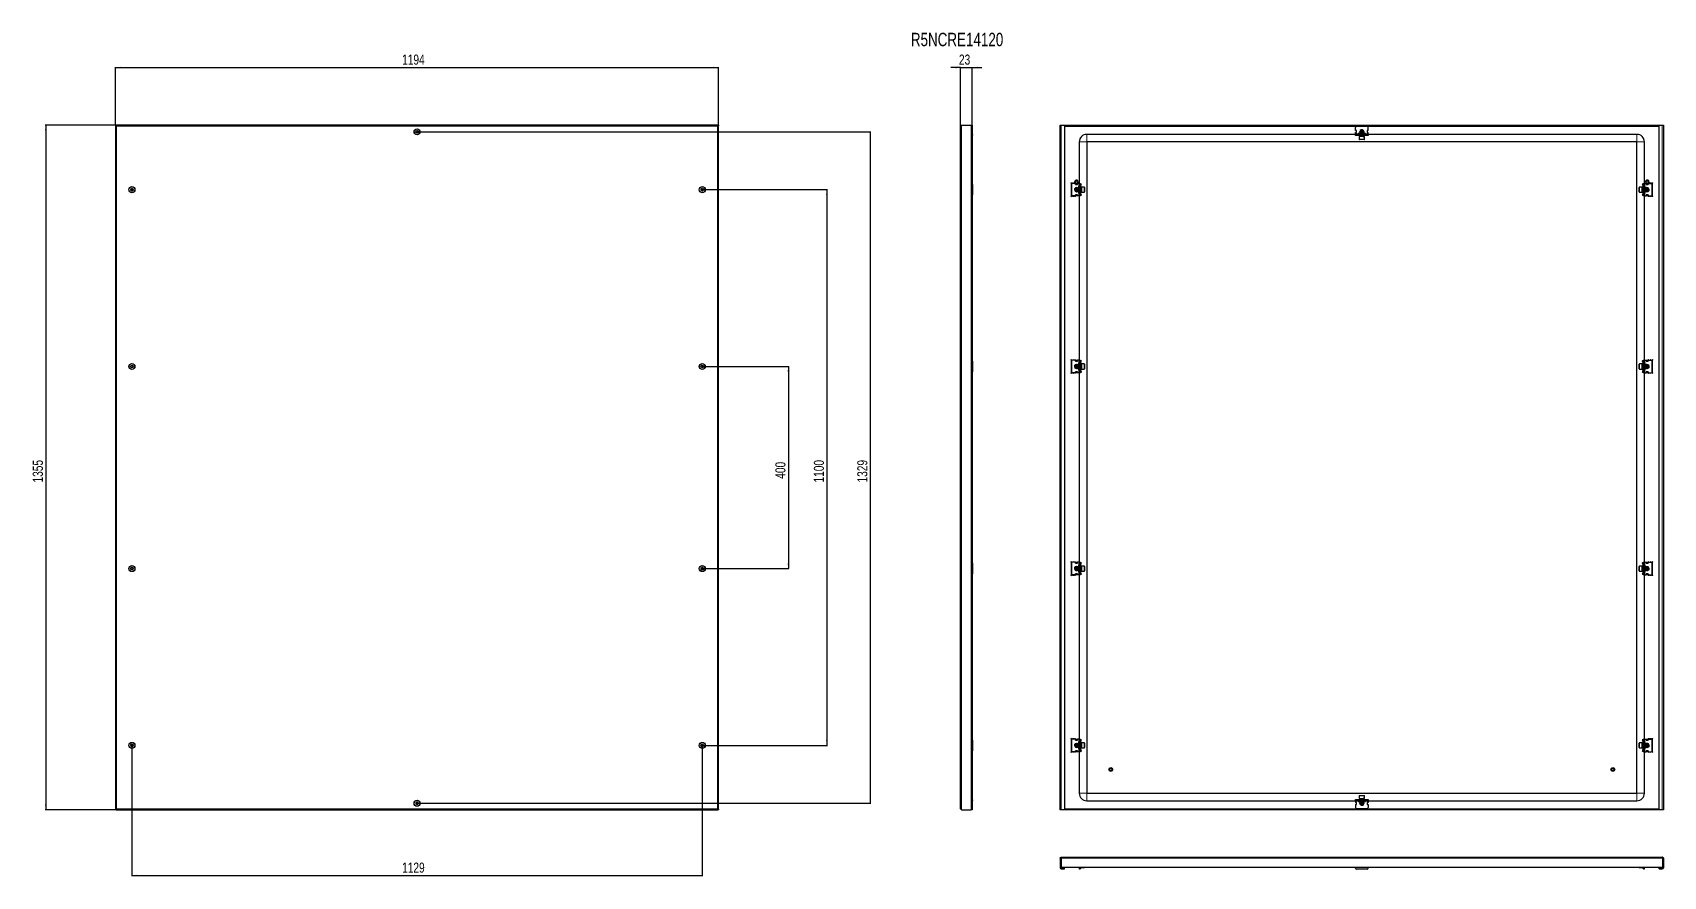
# Model space of a CAD drawing. Header units: millimetres. Extents: x -975 to 2254, y -479 to 1191.
import ezdxf

# ---------------------------------------------------------------- set-up
doc = ezdxf.new("R2010")
doc.units = ezdxf.units.MM
doc.layers.add('FORMAT', color=7, linetype='Continuous')
doc.styles.add('SLDTEXTSTYLE0', font='TXT', dxfattribs={"width": 0.75})
doc.dimstyles.new('SLDDIMSTYLE0', dxfattribs={"dimtxt": 20, "dimasz": 10, "dimexe": 0, "dimexo": 0.0625, "dimgap": 5, "dimtad": 2, "dimdec": 1, "dimrnd": 1e-09, "dimzin": 12, "dimdsep": 46, "dimtxsty": 'SLDTEXTSTYLE0', "dimsah": 1, "dimcen": 0.09, "dimadec": 0, "dimazin": 3, "dimtfac": 1, "dimtmove": 0, "dimatfit": 0, "dimfxl": 0, "dimfrac": 2, "dimtolj": 1, "dimtzin": 12, "dimarcsym": 0})
doc.dimstyles.new('SLDDIMSTYLE1', dxfattribs={"dimtxt": 20, "dimasz": 10, "dimexe": 0, "dimexo": 0.0625, "dimgap": 5, "dimtad": 2, "dimdec": 1, "dimrnd": 1e-09, "dimzin": 12, "dimdsep": 46, "dimtxsty": 'SLDTEXTSTYLE0', "dimsah": 1, "dimcen": 0.09, "dimadec": 0, "dimazin": 3, "dimtfac": 1, "dimtofl": 0, "dimtmove": 0, "dimatfit": 3, "dimfxl": 0, "dimfrac": 2, "dimtolj": 1, "dimtzin": 12, "dimarcsym": 0})

msp = doc.modelspace()

# ---------------------------------------------------------------- texts
at = {"layer": 'FORMAT', "insert": (763.86, 1190.43), "char_height": 26.4583, "attachment_point": 1, "style": 'SLDTEXTSTYLE0'}
msp.add_mtext('R5NCRE14120', dxfattribs=at)

# ---------------------------------------------------------------- blocks, each defined once
blk = doc.blocks.new('_D')
at = {"layer": 'FORMAT'}
for p, q in [((862.3, 1121.6), (843, 1121.6)), ((862.3, 1005.4), (862.3, 1122.6)), ((862.3, 1121.6), (885.3, 1121.6)), ((885.3, 1007.5), (885.3, 1122.6)), ((885.3, 1121.6), (904.5, 1121.6))]:
    blk.add_line(p, q, dxfattribs=at)
for points in [[(862.3, 1121.6), (852.3, 1123.2), (852.3, 1120.1)], [(885.3, 1121.6), (895.3, 1120.1), (895.3, 1123.2)]]:
    blk.add_solid(points, dxfattribs=at)
at = {"layer": 'FORMAT', "insert": (859, 1147.4), "char_height": 20, "attachment_point": 1, "style": 'SLDTEXTSTYLE0'}
blk.add_mtext('23', dxfattribs=at)
blk = doc.blocks.new('_D_1')
at = {"layer": 'FORMAT'}
for p, q in [((-810.7, 1007.5), (-949.7, 1007.5)), ((-948.7, 1007.5), (-948.7, -347.5)), ((-810.7, -347.5), (-949.7, -347.5))]:
    blk.add_line(p, q, dxfattribs=at)
for points in [[(-948.7, 1007.5), (-950.2, 997.5), (-947.2, 997.5)], [(-948.7, -347.5), (-947.2, -337.5), (-950.2, -337.5)]]:
    blk.add_solid(points, dxfattribs=at)
at = {"layer": 'FORMAT', "insert": (-974.5, 300.4), "char_height": 20, "attachment_point": 1, "rotation": 90, "style": 'SLDTEXTSTYLE0'}
blk.add_mtext('1355', dxfattribs=at)
blk = doc.blocks.new('_D_2')
at = {"layer": 'FORMAT'}
for p, q in [((-810.7, 1007.5), (-810.7, 1122.6)), ((-810.7, 1121.6), (383.3, 1121.6)), ((383.3, 1007.5), (383.3, 1122.6))]:
    blk.add_line(p, q, dxfattribs=at)
for points in [[(-810.7, 1121.6), (-800.7, 1120.1), (-800.7, 1123.2)], [(383.3, 1121.6), (373.3, 1123.2), (373.3, 1120.1)]]:
    blk.add_solid(points, dxfattribs=at)
at = {"layer": 'FORMAT', "insert": (-243.3, 1147.4), "char_height": 20, "attachment_point": 1, "style": 'SLDTEXTSTYLE0'}
blk.add_mtext('1194', dxfattribs=at)
blk = doc.blocks.new('_D_3')
at = {"layer": 'FORMAT'}
for p, q in [((350.8, 880), (598.5, 880)), ((597.5, 880), (597.5, -220)), ((350.8, -220), (598.5, -220))]:
    blk.add_line(p, q, dxfattribs=at)
for points in [[(597.5, 880), (595.9, 870), (599, 870)], [(597.5, -220), (599, -210), (595.9, -210)]]:
    blk.add_solid(points, dxfattribs=at)
at = {"layer": 'FORMAT', "insert": (571.7, 300.4), "char_height": 20, "attachment_point": 1, "rotation": 90, "style": 'SLDTEXTSTYLE0'}
blk.add_mtext('1100', dxfattribs=at)
blk = doc.blocks.new('_D_4')
at = {"layer": 'FORMAT'}
for p, q in [((-778.2, -220), (-778.2, -478.7)), ((350.8, -220), (350.8, -478.7)), ((-778.2, -477.7), (350.8, -477.7))]:
    blk.add_line(p, q, dxfattribs=at)
for points in [[(-778.2, -477.7), (-768.2, -479.2), (-768.2, -476.1)], [(350.8, -477.7), (340.8, -476.1), (340.8, -479.2)]]:
    blk.add_solid(points, dxfattribs=at)
at = {"layer": 'FORMAT', "insert": (-243.3, -451.9), "char_height": 20, "attachment_point": 1, "style": 'SLDTEXTSTYLE0'}
blk.add_mtext('1129', dxfattribs=at)
blk = doc.blocks.new('_D_5')
at = {"layer": 'FORMAT'}
for p, q in [((350.8, 530), (522.3, 530)), ((521.3, 530), (521.3, 130)), ((350.8, 130), (522.3, 130))]:
    blk.add_line(p, q, dxfattribs=at)
for points in [[(521.3, 530), (519.8, 520), (522.8, 520)], [(521.3, 130), (522.8, 140), (519.8, 140)]]:
    blk.add_solid(points, dxfattribs=at)
at = {"layer": 'FORMAT', "insert": (495.5, 307.8), "char_height": 20, "attachment_point": 1, "rotation": 90, "style": 'SLDTEXTSTYLE0'}
blk.add_mtext('400', dxfattribs=at)
blk = doc.blocks.new('_D_6')
at = {"layer": 'FORMAT'}
for p, q in [((-213.7, 994.5), (684.5, 994.5)), ((683.5, 994.5), (683.5, -334.5)), ((-213.7, -334.5), (684.5, -334.5))]:
    blk.add_line(p, q, dxfattribs=at)
for points in [[(683.5, 994.5), (682, 984.5), (685.1, 984.5)], [(683.5, -334.5), (685.1, -324.5), (682, -324.5)]]:
    blk.add_solid(points, dxfattribs=at)
at = {"layer": 'FORMAT', "insert": (657.7, 300.4), "char_height": 20, "attachment_point": 1, "rotation": 90, "style": 'SLDTEXTSTYLE0'}
blk.add_mtext('1329', dxfattribs=at)

# ---------------------------------------------------------------- dimensions: what is measured, and where the dimension line sits
at = {"layer": 'FORMAT'}
for base, p1, p2, dimstyle, picture, middle in [((383.3, 1121.65), (-810.7, 1007.48), (383.3, 1007.48), 'SLDDIMSTYLE1', '_D_2', (-213.7, 1121.65)), ((885.25, 1121.65), (862.25, 1005.38), (885.25, 1007.48), 'SLDDIMSTYLE0', '_D', (873.75, 1121.65)), ((350.8, -477.68), (-778.2, -220.02), (350.8, -220.02), 'SLDDIMSTYLE1', '_D_4', (-213.7, -477.68))]:
    dim = msp.add_linear_dim(base=base, p1=p1, p2=p2, dimstyle=dimstyle, dxfattribs=at)
    dim.commit()
    dim.dimension.update_dxf_attribs({"geometry": picture, "text_midpoint": middle, "dimtype": 160})
for base, p1, p2, picture, middle in [((-948.7, -347.52), (-810.7, 1007.48), (-810.7, -347.52), '_D_1', (-948.7, 329.98)), ((683.52, -334.52), (-213.7, 994.48), (-213.7, -334.52), '_D_6', (683.52, 329.98)), ((597.48, -220.02), (350.8, 879.98), (350.8, -220.02), '_D_3', (597.48, 329.98)), ((521.31, 129.98), (350.8, 529.98), (350.8, 129.98), '_D_5', (521.31, 329.98))]:
    dim = msp.add_linear_dim(base=base, p1=p1, p2=p2, angle=90, dimstyle='SLDDIMSTYLE1', dxfattribs=at)
    dim.commit()
    dim.dimension.update_dxf_attribs({"geometry": picture, "text_midpoint": middle, "dimtype": 160})

# ---------------------------------------------------------------- linework, layer by layer
at = {"color": 7, "linetype": 'Continuous', "lineweight": 25}
for p, q in [((-810.7, 1007.48), (-809.2, 1007.48)), ((-810.7, 1007.48), (-810.7, -347.52)), ((-809, 1007.48), (-809.2, 1007.48)), ((-809, 1006.37), (-809, 1007.48)), ((381.6, 1007.48), (-809, 1007.48)), ((381.6, 1006.36), (381.6, 1007.48)), ((381.8, 1007.48), (381.6, 1007.48)), ((381.8, 1007.48), (383.3, 1007.48)), ((383.3, -347.52), (383.3, 1007.48)), ((862.25, -345.42), (862.25, 1005.38)), ((864.35, 1007.48), (883.15, 1007.48)), ((883.15, 1007.48), (885.25, 1007.48)), ((885.25, 1007.48), (885.25, -347.52)), ((1059.52, 1007.48), (1061.62, 1007.48)), ((1059.52, -347.52), (1059.52, 1007.48)), ((1061.62, 1007.48), (1068.02, 1007.48)), ((1068.02, 1007.48), (1068.02, -347.52)), ((1068.02, 1007.48), (2245.02, 1007.48)), ((1068.02, 1005.98), (2245.02, 1005.98)), ((1644.02, 996.98), (1644.02, 1002.98)), ((1667.02, 1004.98), (1646.02, 1004.98)), ((1669.02, 996.98), (1669.02, 1002.98)), ((2245.02, -347.52), (2245.02, 1007.48)), ((2245.02, 1007.48), (2251.42, 1007.48)), ((2251.42, 1007.48), (2253.52, 1007.48)), ((2253.52, 1007.48), (2253.52, -347.52)), ((862.25, 1000.27), (861.95, 1000.27)), ((861.95, 989.11), (861.95, 1000.27)), ((861.95, 988.7), (861.95, 989.11)), ((861.95, 988.7), (862.25, 988.7)), ((885.25, 988.98), (885.75, 988.98)), ((885.25, 987.48), (885.75, 987.98)), ((885.75, 988.98), (885.75, 987.98)), ((1097.02, 974.48), (1097.02, 892.48)), ((1644.02, 989.48), (1112.02, 989.48)), ((2201.02, 974.48), (1112.02, 974.48)), ((1112.02, 974.48), (1112.02, -314.52)), ((1646.02, 996.98), (1644.02, 996.98)), ((1644.02, 990.48), (1644.02, 992.98)), ((1644.02, 992.98), (1646.02, 992.98)), ((1644.02, 988.98), (1644.02, 990.48)), ((1644.02, 986.98), (1644.02, 988.98)), ((1644.02, 988.98), (1646.02, 988.98)), ((1644.29, 986.98), (1644.02, 986.98)), ((1668.75, 986.98), (1644.29, 986.98)), ((1646.02, 992.98), (1646.02, 996.98)), ((1667.02, 988.98), (1646.02, 988.98)), ((1646.02, 987.98), (1667.02, 987.98)), ((1651.52, 990.98), (1649.52, 990.98)), ((1649.52, 990.98), (1649.52, 990.48)), ((1649.52, 990.48), (1649.52, 988.98)), ((1652.38, 989.48), (1649.52, 989.48)), ((1652.49, 989.31), (1651.52, 990.98)), ((1651.52, 984.98), (1651.52, 979.58)), ((1661.52, 984.98), (1651.52, 984.98)), ((1660.92, 978.98), (1652.12, 978.98)), ((1652.52, 990.98), (1652.52, 989.48)), ((1660.52, 990.98), (1652.52, 990.98)), ((1654.07, 994.98), (1653.52, 994.43)), ((1653.52, 994.43), (1653.52, 994.37)), ((1659.52, 994.43), (1653.52, 994.43)), ((1653.52, 994.37), (1654.07, 993.98)), ((1655.37, 994.37), (1653.52, 994.37)), ((1654.07, 993.98), (1653.52, 993.59)), ((1653.52, 993.59), (1653.52, 993.37)), ((1655.37, 993.59), (1653.52, 993.59)), ((1653.52, 993.37), (1654.07, 992.98)), ((1655.37, 993.37), (1653.52, 993.37)), ((1654.07, 992.98), (1653.52, 992.59)), ((1653.52, 992.59), (1653.52, 992.37)), ((1655.37, 992.59), (1653.52, 992.59)), ((1653.52, 992.37), (1654.07, 991.98)), ((1655.37, 992.37), (1653.52, 992.37)), ((1654.07, 991.98), (1653.52, 991.59)), ((1653.52, 991.59), (1653.52, 991.37)), ((1655.37, 991.59), (1653.52, 991.59)), ((1653.52, 991.37), (1654.07, 990.98)), ((1655.37, 991.37), (1653.52, 991.37)), ((1654.07, 986.98), (1653.52, 986.59)), ((1653.52, 986.59), (1653.52, 986.37)), ((1655.37, 986.59), (1653.52, 986.59)), ((1653.52, 986.37), (1654.07, 985.98)), ((1655.37, 986.37), (1653.52, 986.37)), ((1654.07, 985.98), (1653.52, 985.59)), ((1653.52, 985.59), (1653.52, 985.23)), ((1655.37, 985.59), (1653.52, 985.59)), ((1653.96, 995.51), (1653.77, 994.68)), ((1653.77, 994.19), (1653.84, 993.82)), ((1653.96, 992.91), (1653.83, 993.15)), ((1658.96, 994.98), (1654.07, 994.98)), ((1655.58, 993.98), (1654.07, 993.98)), ((1655.58, 992.98), (1654.07, 992.98)), ((1655.58, 991.98), (1654.07, 991.98)), ((1655.58, 985.98), (1654.07, 985.98)), ((1659.52, 994.37), (1655.37, 994.37)), ((1659.52, 993.59), (1655.37, 993.59)), ((1659.52, 993.37), (1655.37, 993.37)), ((1659.52, 992.59), (1655.37, 992.59)), ((1659.52, 992.37), (1655.37, 992.37)), ((1659.52, 991.59), (1655.37, 991.59)), ((1659.52, 991.37), (1655.37, 991.37)), ((1659.52, 986.59), (1655.37, 986.59)), ((1659.52, 986.37), (1655.37, 986.37)), ((1659.52, 985.59), (1655.37, 985.59)), ((1658.96, 993.98), (1655.58, 993.98)), ((1658.96, 992.98), (1655.58, 992.98)), ((1658.96, 991.98), (1655.58, 991.98)), ((1658.96, 985.98), (1655.58, 985.98)), ((1659.52, 994.43), (1658.96, 994.98)), ((1658.96, 993.98), (1659.52, 994.37)), ((1659.52, 993.59), (1658.96, 993.98)), ((1658.96, 992.98), (1659.52, 993.37)), ((1659.52, 992.59), (1658.96, 992.98)), ((1658.96, 991.98), (1659.52, 992.37)), ((1659.52, 991.59), (1658.96, 991.98)), ((1658.96, 990.98), (1659.52, 991.37)), ((1659.52, 986.59), (1658.96, 986.98)), ((1658.96, 985.98), (1659.52, 986.37)), ((1659.52, 985.59), (1658.96, 985.98)), ((1659.21, 993.15), (1659.07, 992.91)), ((1659.52, 994.37), (1659.52, 994.43)), ((1659.52, 993.37), (1659.52, 993.59)), ((1659.52, 992.37), (1659.52, 992.59)), ((1659.52, 991.37), (1659.52, 991.59)), ((1659.52, 986.37), (1659.52, 986.59)), ((1659.52, 985.23), (1659.52, 985.59)), ((1660.52, 989.48), (1660.52, 990.98)), ((1661.52, 990.98), (1660.55, 989.31)), ((1663.52, 989.48), (1660.65, 989.48)), ((1663.52, 990.98), (1661.52, 990.98)), ((1661.52, 979.58), (1661.52, 984.98)), ((1663.52, 990.48), (1663.52, 990.98)), ((1663.52, 988.98), (1663.52, 990.48)), ((1669.02, 996.98), (1667.02, 996.98)), ((1667.02, 996.98), (1667.02, 992.98)), ((1667.02, 992.98), (1669.02, 992.98)), ((1667.02, 988.98), (1669.02, 988.98)), ((1669.02, 986.98), (1668.75, 986.98)), ((1669.02, 990.48), (1669.02, 992.98)), ((1669.02, 988.98), (1669.02, 990.48)), ((2201.02, 989.48), (1669.02, 989.48)), ((1669.02, 988.98), (1669.02, 986.98)), ((2201.02, -314.52), (2201.02, 974.48)), ((2216.02, 892.48), (2216.02, 974.48)), ((862.25, 885.77), (861.95, 885.77)), ((861.95, 874.2), (861.95, 885.77)), ((861.95, 874.2), (862.25, 874.2)), ((885.75, 890.48), (885.75, 869.48)), ((1081.02, 892.73), (1081.02, 867.23)), ((1081.52, 890.48), (1081.52, 869.48)), ((1089.52, 892.48), (1083.52, 892.48)), ((1089.52, 892.48), (1089.52, 890.48)), ((1089.72, 891.69), (1089.52, 891.81)), ((1089.52, 890.48), (1093.52, 890.48)), ((1089.72, 890.48), (1089.72, 891.69)), ((1089.77, 892.1), (1090.1, 892.34)), ((1090.27, 892.1), (1089.77, 891.75)), ((1089.77, 891.75), (1089.77, 892.1)), ((1089.77, 890.84), (1089.77, 891.75)), ((1089.77, 890.48), (1089.77, 890.84)), ((1090.27, 892.26), (1090.27, 892.1)), ((1090.27, 892.1), (1090.67, 892.1)), ((1091, 877.42), (1091.82, 877.23)), ((1092.07, 882.98), (1091.52, 882.43)), ((1091.52, 882.43), (1091.52, 877.54)), ((1091.52, 877.54), (1092.07, 876.98)), ((1092.13, 882.98), (1092.07, 882.98)), ((1092.07, 882.98), (1092.07, 876.98)), ((1092.07, 876.98), (1092.13, 876.98)), ((1092.52, 882.43), (1092.13, 882.98)), ((1092.13, 882.98), (1092.13, 878.84)), ((1092.13, 878.84), (1092.13, 876.98)), ((1092.13, 876.98), (1092.52, 877.54)), ((1092.31, 877.24), (1092.68, 877.3)), ((1092.36, 892.1), (1092.77, 892.1)), ((1092.91, 882.98), (1092.52, 882.43)), ((1092.52, 882.43), (1092.52, 879.05)), ((1092.52, 879.05), (1092.52, 877.54)), ((1092.52, 877.54), (1092.91, 876.98)), ((1092.77, 892.1), (1092.77, 892.26)), ((1093.27, 891.75), (1092.77, 892.1)), ((1093.13, 882.98), (1092.91, 882.98)), ((1092.91, 882.98), (1092.91, 878.84)), ((1092.91, 878.84), (1092.91, 876.98)), ((1092.91, 876.98), (1093.13, 876.98)), ((1092.94, 892.34), (1093.27, 892.1)), ((1093.52, 882.43), (1093.13, 882.98)), ((1093.13, 882.98), (1093.13, 878.84)), ((1093.13, 878.84), (1093.13, 876.98)), ((1093.13, 876.98), (1093.52, 877.54)), ((1093.27, 892.1), (1093.27, 891.75)), ((1093.52, 891.81), (1093.27, 891.67)), ((1093.27, 891.75), (1093.27, 890.84)), ((1093.27, 890.84), (1093.27, 890.48)), ((1093.35, 882.67), (1093.59, 882.54)), ((1093.59, 877.43), (1093.35, 877.29)), ((1093.52, 890.48), (1093.52, 892.48)), ((1096.02, 892.48), (1093.52, 892.48)), ((1093.91, 882.98), (1093.52, 882.43)), ((1093.52, 882.43), (1093.52, 879.05)), ((1093.52, 879.05), (1093.52, 877.54)), ((1093.52, 877.54), (1093.91, 876.98)), ((1094.13, 882.98), (1093.91, 882.98)), ((1093.91, 882.98), (1093.91, 878.84)), ((1093.91, 878.84), (1093.91, 876.98)), ((1093.91, 876.98), (1094.13, 876.98)), ((1094.52, 882.43), (1094.13, 882.98)), ((1094.13, 882.98), (1094.13, 878.84)), ((1094.13, 878.84), (1094.13, 876.98)), ((1094.13, 876.98), (1094.52, 877.54)), ((1094.91, 882.98), (1094.52, 882.43)), ((1094.52, 882.43), (1094.52, 879.05)), ((1094.52, 879.05), (1094.52, 877.54)), ((1094.52, 877.54), (1094.91, 876.98)), ((1095.13, 882.98), (1094.91, 882.98)), ((1094.91, 882.98), (1094.91, 878.84)), ((1094.91, 878.84), (1094.91, 876.98)), ((1094.91, 876.98), (1095.13, 876.98)), ((1095.52, 882.43), (1095.13, 882.98)), ((1095.13, 882.98), (1095.13, 878.84)), ((1095.13, 878.84), (1095.13, 876.98)), ((1095.13, 876.98), (1095.52, 877.54)), ((1095.52, 886.98), (1095.52, 884.98)), ((1096.02, 886.98), (1095.52, 886.98)), ((1095.52, 885.23), (1096.52, 885.23)), ((1095.52, 884.98), (1097.19, 884.02)), ((1097.02, 883.98), (1095.52, 883.98)), ((1095.52, 883.98), (1095.52, 875.98)), ((1095.52, 875.98), (1097.02, 875.98)), ((1097.19, 875.95), (1095.52, 874.98)), ((1095.52, 874.98), (1095.52, 872.98)), ((1096.52, 874.73), (1095.52, 874.73)), ((1095.52, 872.98), (1096.02, 872.98)), ((1097.52, 892.48), (1096.02, 892.48)), ((1097.52, 886.98), (1096.02, 886.98)), ((1096.02, 872.98), (1097.52, 872.98)), ((1096.52, 885.23), (1097.02, 885.23)), ((1097.02, 874.73), (1096.52, 874.73)), ((1097.02, 885.23), (1097.02, 884.12)), ((1097.02, 875.85), (1097.02, 874.73)), ((1097.52, 892.48), (1099.52, 892.48)), ((1097.52, 890.48), (1097.52, 892.48)), ((1097.52, 890.48), (1097.52, 869.48)), ((1098.52, 869.48), (1098.52, 890.48)), ((1099.52, 892.48), (1099.52, 892.21)), ((1099.52, 892.21), (1099.52, 867.75)), ((1099.52, 891.4), (1099.73, 891.19)), ((1100.02, 888.73), (1099.52, 888.73)), ((1100.02, 885.23), (1099.52, 885.23)), ((1099.91, 882.98), (1099.52, 882.43)), ((1099.52, 877.54), (1099.91, 876.98)), ((1099.52, 874.73), (1100.02, 874.73)), ((1100.13, 882.98), (1099.91, 882.98)), ((1099.91, 882.98), (1099.91, 878.84)), ((1099.91, 878.84), (1099.91, 876.98)), ((1099.91, 876.98), (1100.13, 876.98)), ((1100.02, 890.48), (1100.02, 890.02)), ((1100.02, 885.23), (1100.02, 888.73)), ((1100.02, 882.98), (1100.02, 885.23)), ((1100.02, 874.73), (1100.02, 876.98)), ((1100.02, 871.23), (1100.02, 874.73)), ((1100.1, 890.15), (1101.08, 891.12)), ((1100.46, 889.79), (1100.1, 890.15)), ((1100.52, 882.43), (1100.13, 882.98)), ((1100.13, 882.98), (1100.13, 878.84)), ((1100.13, 878.84), (1100.13, 876.98)), ((1100.13, 876.98), (1100.52, 877.54)), ((1100.46, 889.79), (1101.43, 890.77)), ((1100.91, 882.98), (1100.52, 882.43)), ((1100.52, 882.43), (1100.52, 879.05)), ((1100.52, 879.05), (1100.52, 877.54)), ((1100.52, 877.54), (1100.91, 876.98)), ((1101.27, 882.98), (1100.91, 882.98)), ((1100.91, 882.98), (1100.91, 878.84)), ((1100.91, 878.84), (1100.91, 876.98)), ((1100.91, 876.98), (1101.27, 876.98)), ((1101.08, 891.12), (1101.43, 890.77)), ((1106.92, 884.98), (1101.52, 884.98)), ((1101.52, 884.98), (1101.52, 874.98)), ((1101.52, 874.98), (1106.92, 874.98)), ((1107.52, 884.38), (1107.52, 875.58)), ((2205.52, 884.05), (2205.52, 884.38)), ((2205.52, 875.58), (2205.52, 884.05)), ((2211.52, 884.98), (2206.12, 884.98)), ((2206.12, 874.98), (2211.52, 874.98)), ((2211.52, 884.6), (2211.52, 884.98)), ((2211.52, 874.98), (2211.52, 884.6)), ((2211.96, 891.12), (2211.6, 890.77)), ((2212.58, 889.79), (2211.6, 890.77)), ((2212.13, 882.98), (2211.77, 882.98)), ((2211.77, 876.98), (2212.13, 876.98)), ((2212.93, 890.15), (2211.96, 891.12)), ((2212.52, 882.43), (2212.13, 882.98)), ((2212.13, 878.84), (2212.13, 882.98)), ((2212.13, 876.98), (2212.13, 878.84)), ((2212.13, 876.98), (2212.52, 877.54)), ((2212.91, 882.98), (2212.52, 882.43)), ((2212.52, 879.05), (2212.52, 882.43)), ((2212.52, 877.54), (2212.52, 879.05)), ((2212.52, 877.54), (2212.91, 876.98)), ((2212.58, 889.79), (2212.93, 890.15)), ((2213.13, 882.98), (2212.91, 882.98)), ((2212.91, 878.84), (2212.91, 882.98)), ((2212.91, 876.98), (2212.91, 878.84)), ((2212.91, 876.98), (2213.13, 876.98)), ((2213.02, 890.48), (2213.02, 890.09)), ((2213.02, 888.73), (2213.52, 888.73)), ((2213.02, 888.73), (2213.02, 885.23)), ((2213.52, 885.23), (2213.02, 885.23)), ((2213.02, 885.23), (2213.02, 882.98)), ((2213.02, 876.98), (2213.02, 874.73)), ((2213.02, 874.73), (2213.02, 871.23)), ((2213.02, 874.73), (2213.52, 874.73)), ((2213.52, 882.43), (2213.13, 882.98)), ((2213.13, 878.84), (2213.13, 882.98)), ((2213.13, 876.98), (2213.13, 878.84)), ((2213.13, 876.98), (2213.52, 877.54)), ((2213.31, 891.19), (2213.52, 891.4)), ((2213.52, 892.48), (2215.52, 892.48)), ((2213.52, 892.21), (2213.52, 892.48)), ((2213.52, 867.75), (2213.52, 892.21)), ((2214.52, 890.48), (2214.52, 869.48)), ((2215.52, 892.48), (2215.52, 890.48)), ((2215.52, 892.48), (2217.02, 892.48)), ((2215.52, 869.48), (2215.52, 890.48)), ((2217.02, 886.98), (2215.52, 886.98)), ((2215.52, 872.98), (2217.02, 872.98)), ((2215.84, 884.02), (2217.52, 884.98)), ((2217.52, 874.98), (2215.84, 875.95)), ((2216.02, 884.12), (2216.02, 885.23)), ((2216.02, 885.23), (2216.52, 885.23)), ((2217.52, 883.98), (2216.02, 883.98)), ((2216.02, 875.98), (2217.52, 875.98)), ((2216.02, 874.73), (2216.02, 875.85)), ((2216.52, 874.73), (2216.02, 874.73)), ((2216.52, 885.23), (2217.52, 885.23)), ((2217.52, 874.73), (2216.52, 874.73)), ((2217.02, 892.48), (2219.52, 892.48)), ((2217.52, 886.98), (2217.02, 886.98)), ((2217.02, 872.98), (2217.52, 872.98)), ((2217.52, 884.98), (2217.52, 886.98)), ((2217.52, 875.98), (2217.52, 883.98)), ((2217.91, 882.98), (2217.52, 882.43)), ((2217.52, 877.54), (2217.91, 876.98)), ((2217.52, 872.98), (2217.52, 874.98)), ((2218.13, 882.98), (2217.91, 882.98)), ((2217.91, 878.84), (2217.91, 882.98)), ((2217.91, 876.98), (2217.91, 878.84)), ((2217.91, 876.98), (2218.13, 876.98)), ((2218.52, 882.43), (2218.13, 882.98)), ((2218.13, 878.84), (2218.13, 882.98)), ((2218.13, 876.98), (2218.13, 878.84)), ((2218.13, 876.98), (2218.52, 877.54)), ((2218.91, 882.98), (2218.52, 882.43)), ((2218.52, 879.05), (2218.52, 882.43)), ((2218.52, 877.54), (2218.52, 879.05)), ((2218.52, 877.54), (2218.91, 876.98)), ((2219.13, 882.98), (2218.91, 882.98)), ((2218.91, 878.84), (2218.91, 882.98)), ((2218.91, 876.98), (2218.91, 878.84)), ((2218.91, 876.98), (2219.13, 876.98)), ((2219.52, 882.43), (2219.13, 882.98)), ((2219.13, 878.84), (2219.13, 882.98)), ((2219.13, 876.98), (2219.13, 878.84)), ((2219.13, 876.98), (2219.52, 877.54)), ((2219.44, 882.54), (2219.69, 882.67)), ((2219.69, 877.29), (2219.44, 877.43)), ((2219.52, 892.48), (2219.52, 890.48)), ((2219.77, 891.67), (2219.52, 891.81)), ((2219.52, 890.48), (2223.52, 890.48)), ((2219.91, 882.98), (2219.52, 882.43)), ((2219.52, 879.05), (2219.52, 882.43)), ((2219.52, 877.54), (2219.52, 879.05)), ((2219.52, 877.54), (2219.91, 876.98)), ((2219.77, 892.1), (2220.1, 892.34)), ((2220.27, 892.1), (2219.77, 891.75)), ((2219.77, 891.75), (2219.77, 892.1)), ((2219.77, 890.84), (2219.77, 891.75)), ((2219.77, 890.48), (2219.77, 890.84)), ((2220.13, 882.98), (2219.91, 882.98)), ((2219.91, 878.84), (2219.91, 882.98)), ((2219.91, 876.98), (2219.91, 878.84)), ((2219.91, 876.98), (2220.13, 876.98)), ((2220.52, 882.43), (2220.13, 882.98)), ((2220.13, 878.84), (2220.13, 882.98)), ((2220.13, 876.98), (2220.13, 878.84)), ((2220.13, 876.98), (2220.52, 877.54)), ((2220.27, 892.26), (2220.27, 892.1)), ((2220.27, 892.1), (2220.67, 892.1)), ((2220.35, 877.3), (2220.73, 877.24)), ((2220.91, 882.98), (2220.52, 882.43)), ((2220.52, 879.05), (2220.52, 882.43)), ((2220.52, 877.54), (2220.52, 879.05)), ((2220.52, 877.54), (2220.91, 876.98)), ((2220.96, 882.98), (2220.91, 882.98)), ((2220.91, 878.84), (2220.91, 882.98)), ((2220.91, 876.98), (2220.91, 878.84)), ((2220.91, 876.98), (2220.96, 876.98)), ((2221.52, 882.43), (2220.96, 882.98)), ((2220.96, 882.76), (2220.96, 882.98)), ((2220.96, 876.98), (2220.96, 882.76)), ((2220.96, 876.98), (2221.52, 877.54)), ((2221.21, 877.23), (2222.04, 877.42)), ((2221.52, 882.24), (2221.52, 882.43)), ((2221.52, 877.54), (2221.52, 882.24)), ((2222.36, 892.1), (2222.77, 892.1)), ((2222.77, 892.1), (2222.77, 892.26)), ((2223.27, 891.75), (2222.77, 892.1)), ((2222.94, 892.34), (2223.27, 892.1)), ((2223.27, 892.1), (2223.27, 891.75)), ((2223.27, 891.75), (2223.27, 890.84)), ((2223.27, 890.84), (2223.27, 890.48)), ((2223.52, 891.81), (2223.32, 891.69)), ((2223.32, 891.69), (2223.32, 890.48)), ((2223.52, 890.48), (2223.52, 892.48)), ((2223.52, 892.48), (2229.52, 892.48)), ((2231.52, 869.48), (2231.52, 890.48)), ((2232.02, 867.23), (2232.02, 892.73)), ((1089.52, 867.48), (1083.52, 867.48)), ((1089.02, 867.48), (1089.02, 867.23)), ((1093.52, 869.48), (1089.52, 869.48)), ((1089.52, 869.48), (1089.52, 867.48)), ((1089.52, 867.6), (1089.72, 867.6)), ((1089.72, 867.6), (1089.72, 869.48)), ((1089.77, 869.13), (1089.77, 869.48)), ((1089.77, 868.22), (1089.77, 869.13)), ((1089.77, 868.22), (1090.27, 867.86)), ((1089.77, 867.86), (1089.77, 868.22)), ((1090.27, 867.51), (1089.77, 867.86)), ((1092.77, 867.86), (1090.27, 867.86)), ((1090.27, 867.86), (1090.27, 867.51)), ((1092.77, 867.51), (1090.27, 867.51)), ((1092.77, 867.86), (1093.27, 868.22)), ((1092.77, 867.51), (1092.77, 867.86)), ((1093.27, 867.86), (1092.77, 867.51)), ((1093.27, 869.48), (1093.27, 869.13)), ((1093.27, 869.13), (1093.27, 868.22)), ((1093.27, 868.22), (1093.27, 867.86)), ((1093.52, 867.48), (1093.52, 869.48)), ((1096.02, 867.48), (1093.52, 867.48)), ((1097.52, 867.48), (1096.02, 867.48)), ((1097.02, 867.48), (1097.02, 542.48)), ((1097.52, 867.48), (1097.52, 869.48)), ((1099.52, 867.48), (1097.52, 867.48)), ((1100.02, 871.23), (1099.52, 871.23)), ((1099.73, 868.78), (1099.52, 868.57)), ((1099.52, 867.75), (1099.52, 867.48)), ((1100.02, 869.48), (1100.02, 869.88)), ((1100.46, 870.17), (1100.1, 869.82)), ((1100.1, 869.82), (1101.08, 868.84)), ((1100.46, 870.17), (1101.43, 869.2)), ((1101.08, 868.84), (1101.43, 869.2)), ((2212.58, 870.17), (2211.6, 869.2)), ((2211.96, 868.84), (2211.6, 869.2)), ((2212.93, 869.82), (2211.96, 868.84)), ((2212.58, 870.17), (2212.93, 869.82)), ((2213.02, 871.23), (2213.52, 871.23)), ((2213.02, 869.48), (2213.02, 869.94)), ((2213.52, 868.57), (2213.31, 868.78)), ((2213.52, 867.48), (2213.52, 867.75)), ((2215.52, 867.48), (2213.52, 867.48)), ((2215.52, 869.48), (2215.52, 867.48)), ((2215.52, 867.48), (2217.02, 867.48)), ((2216.02, 542.48), (2216.02, 867.48)), ((2217.02, 867.48), (2219.52, 867.48)), ((2223.52, 869.48), (2219.52, 869.48)), ((2219.52, 869.48), (2219.52, 867.48)), ((2219.77, 869.13), (2219.77, 869.48)), ((2219.77, 868.22), (2219.77, 869.13)), ((2219.77, 867.86), (2219.77, 868.22)), ((2219.77, 868.22), (2220.27, 867.86)), ((2220.27, 867.51), (2219.77, 867.86)), ((2220.27, 867.86), (2220.27, 867.51)), ((2222.77, 867.86), (2220.27, 867.86)), ((2222.77, 867.51), (2220.27, 867.51)), ((2222.77, 867.86), (2223.27, 868.22)), ((2222.77, 867.51), (2222.77, 867.86)), ((2223.27, 867.86), (2222.77, 867.51)), ((2223.27, 869.48), (2223.27, 869.13)), ((2223.27, 869.13), (2223.27, 868.22)), ((2223.27, 868.22), (2223.27, 867.86)), ((2223.32, 869.48), (2223.32, 867.6)), ((2223.32, 867.6), (2223.52, 867.6)), ((2223.52, 867.48), (2223.52, 869.48)), ((2223.52, 867.48), (2229.52, 867.48)), ((2224.02, 867.23), (2224.02, 867.48)), ((862.25, 535.77), (861.95, 535.77)), ((861.95, 524.2), (861.95, 535.77)), ((861.95, 524.2), (862.25, 524.2)), ((885.75, 540.48), (885.75, 519.48)), ((1081.02, 542.73), (1081.02, 517.23)), ((1081.52, 540.48), (1081.52, 519.48)), ((1089.52, 542.48), (1083.52, 542.48)), ((1089.52, 517.48), (1083.52, 517.48)), ((1089.02, 542.73), (1089.02, 542.48)), ((1089.02, 517.48), (1089.02, 517.23)), ((1089.52, 542.48), (1089.52, 540.48)), ((1089.72, 542.36), (1089.52, 542.36)), ((1089.52, 540.48), (1093.52, 540.48)), ((1093.52, 519.48), (1089.52, 519.48)), ((1089.52, 519.48), (1089.52, 517.48)), ((1089.52, 517.6), (1089.72, 517.6)), ((1089.72, 540.48), (1089.72, 542.36)), ((1089.72, 517.6), (1089.72, 519.48)), ((1089.77, 542.1), (1090.27, 542.46)), ((1090.27, 542.1), (1089.77, 541.75)), ((1089.77, 541.75), (1089.77, 542.1)), ((1089.77, 540.84), (1089.77, 541.75)), ((1089.77, 540.48), (1089.77, 540.84)), ((1089.77, 519.13), (1089.77, 519.48)), ((1089.77, 518.22), (1089.77, 519.13)), ((1089.77, 518.22), (1090.27, 517.86)), ((1089.77, 517.86), (1089.77, 518.22)), ((1090.27, 517.51), (1089.77, 517.86)), ((1090.27, 542.46), (1090.27, 542.1)), ((1090.27, 542.46), (1092.77, 542.46)), ((1090.27, 542.1), (1092.77, 542.1)), ((1092.77, 517.86), (1090.27, 517.86)), ((1090.27, 517.86), (1090.27, 517.51)), ((1092.77, 517.51), (1090.27, 517.51)), ((1091, 527.42), (1091.82, 527.23)), ((1092.07, 532.98), (1091.52, 532.43)), ((1091.52, 532.43), (1091.52, 527.54)), ((1091.52, 527.54), (1092.07, 526.98)), ((1092.13, 532.98), (1092.07, 532.98)), ((1092.07, 532.98), (1092.07, 526.98)), ((1092.07, 526.98), (1092.13, 526.98)), ((1092.52, 532.43), (1092.13, 532.98)), ((1092.13, 532.98), (1092.13, 528.84)), ((1092.13, 528.84), (1092.13, 526.98)), ((1092.13, 526.98), (1092.52, 527.54)), ((1092.31, 527.24), (1092.68, 527.3)), ((1092.91, 532.98), (1092.52, 532.43)), ((1092.52, 532.43), (1092.52, 529.05)), ((1092.52, 529.05), (1092.52, 527.54)), ((1092.52, 527.54), (1092.91, 526.98)), ((1092.77, 542.1), (1092.77, 542.46)), ((1092.77, 542.46), (1093.27, 542.1)), ((1093.27, 541.75), (1092.77, 542.1)), ((1092.77, 517.86), (1093.27, 518.22)), ((1092.77, 517.51), (1092.77, 517.86)), ((1093.27, 517.86), (1092.77, 517.51)), ((1093.13, 532.98), (1092.91, 532.98)), ((1092.91, 532.98), (1092.91, 528.84)), ((1092.91, 528.84), (1092.91, 526.98)), ((1092.91, 526.98), (1093.13, 526.98)), ((1093.52, 532.43), (1093.13, 532.98)), ((1093.13, 532.98), (1093.13, 528.84)), ((1093.13, 528.84), (1093.13, 526.98)), ((1093.13, 526.98), (1093.52, 527.54)), ((1093.27, 542.1), (1093.27, 541.75)), ((1093.27, 541.75), (1093.27, 540.84)), ((1093.27, 540.84), (1093.27, 540.48)), ((1093.27, 519.48), (1093.27, 519.13)), ((1093.27, 519.13), (1093.27, 518.22)), ((1093.27, 518.22), (1093.27, 517.86)), ((1093.35, 532.67), (1093.59, 532.54)), ((1093.59, 527.43), (1093.35, 527.29)), ((1093.52, 540.48), (1093.52, 542.48)), ((1096.02, 542.48), (1093.52, 542.48)), ((1093.91, 532.98), (1093.52, 532.43)), ((1093.52, 532.43), (1093.52, 529.05)), ((1093.52, 529.05), (1093.52, 527.54)), ((1093.52, 527.54), (1093.91, 526.98)), ((1093.52, 517.48), (1093.52, 519.48)), ((1096.02, 517.48), (1093.52, 517.48)), ((1094.13, 532.98), (1093.91, 532.98)), ((1093.91, 532.98), (1093.91, 528.84)), ((1093.91, 528.84), (1093.91, 526.98)), ((1093.91, 526.98), (1094.13, 526.98)), ((1094.52, 532.43), (1094.13, 532.98)), ((1094.13, 532.98), (1094.13, 528.84)), ((1094.13, 528.84), (1094.13, 526.98)), ((1094.13, 526.98), (1094.52, 527.54)), ((1094.91, 532.98), (1094.52, 532.43)), ((1094.52, 532.43), (1094.52, 529.05)), ((1094.52, 529.05), (1094.52, 527.54)), ((1094.52, 527.54), (1094.91, 526.98)), ((1095.13, 532.98), (1094.91, 532.98)), ((1094.91, 532.98), (1094.91, 528.84)), ((1094.91, 528.84), (1094.91, 526.98)), ((1094.91, 526.98), (1095.13, 526.98)), ((1095.52, 532.43), (1095.13, 532.98)), ((1095.13, 532.98), (1095.13, 528.84)), ((1095.13, 528.84), (1095.13, 526.98)), ((1095.13, 526.98), (1095.52, 527.54)), ((1095.52, 536.98), (1095.52, 534.98)), ((1096.02, 536.98), (1095.52, 536.98)), ((1095.52, 535.23), (1096.52, 535.23)), ((1095.52, 534.98), (1097.19, 534.02)), ((1097.02, 533.98), (1095.52, 533.98)), ((1095.52, 533.98), (1095.52, 525.98)), ((1095.52, 525.98), (1097.02, 525.98)), ((1097.19, 525.95), (1095.52, 524.98)), ((1095.52, 524.98), (1095.52, 522.98)), ((1096.52, 524.73), (1095.52, 524.73)), ((1095.52, 522.98), (1096.02, 522.98)), ((1097.52, 542.48), (1096.02, 542.48)), ((1097.52, 536.98), (1096.02, 536.98)), ((1096.02, 522.98), (1097.52, 522.98)), ((1097.52, 517.48), (1096.02, 517.48)), ((1096.52, 535.23), (1097.02, 535.23)), ((1097.02, 524.73), (1096.52, 524.73)), ((1097.02, 535.23), (1097.02, 534.12)), ((1097.02, 525.85), (1097.02, 524.73)), ((1097.02, 517.48), (1097.02, 142.48)), ((1097.52, 540.48), (1097.52, 542.48)), ((1097.52, 542.48), (1099.52, 542.48)), ((1097.52, 540.48), (1097.52, 519.48)), ((1097.52, 517.48), (1097.52, 519.48)), ((1099.52, 517.48), (1097.52, 517.48)), ((1098.52, 519.48), (1098.52, 540.48)), ((1099.52, 542.48), (1099.52, 542.21)), ((1099.52, 542.21), (1099.52, 517.75)), ((1099.52, 541.4), (1099.73, 541.19)), ((1100.02, 538.73), (1099.52, 538.73)), ((1100.02, 535.23), (1099.52, 535.23)), ((1099.91, 532.98), (1099.52, 532.43)), ((1099.52, 527.54), (1099.91, 526.98)), ((1099.52, 524.73), (1100.02, 524.73)), ((1100.02, 521.23), (1099.52, 521.23)), ((1099.73, 518.78), (1099.52, 518.57)), ((1099.52, 517.75), (1099.52, 517.48)), ((1100.13, 532.98), (1099.91, 532.98)), ((1099.91, 532.98), (1099.91, 528.84)), ((1099.91, 528.84), (1099.91, 526.98)), ((1099.91, 526.98), (1100.13, 526.98)), ((1100.02, 540.48), (1100.02, 540.02)), ((1100.02, 535.23), (1100.02, 538.73)), ((1100.02, 532.98), (1100.02, 535.23)), ((1100.02, 524.73), (1100.02, 526.98)), ((1100.02, 521.23), (1100.02, 524.73)), ((1100.02, 519.48), (1100.02, 519.88)), ((1100.1, 540.15), (1101.08, 541.12)), ((1100.46, 539.79), (1100.1, 540.15)), ((1100.46, 520.17), (1100.1, 519.82)), ((1100.1, 519.82), (1101.08, 518.84)), ((1100.52, 532.43), (1100.13, 532.98)), ((1100.13, 532.98), (1100.13, 528.84)), ((1100.13, 528.84), (1100.13, 526.98)), ((1100.13, 526.98), (1100.52, 527.54)), ((1100.46, 539.79), (1101.43, 540.77)), ((1100.46, 520.17), (1101.43, 519.2)), ((1100.91, 532.98), (1100.52, 532.43)), ((1100.52, 532.43), (1100.52, 529.05)), ((1100.52, 529.05), (1100.52, 527.54)), ((1100.52, 527.54), (1100.91, 526.98)), ((1101.27, 532.98), (1100.91, 532.98)), ((1100.91, 532.98), (1100.91, 528.84)), ((1100.91, 528.84), (1100.91, 526.98)), ((1100.91, 526.98), (1101.27, 526.98)), ((1101.08, 541.12), (1101.43, 540.77)), ((1101.08, 518.84), (1101.43, 519.2)), ((1106.92, 534.98), (1101.52, 534.98)), ((1101.52, 534.98), (1101.52, 524.98)), ((1101.52, 524.98), (1106.92, 524.98)), ((1107.52, 534.38), (1107.52, 525.58)), ((2205.52, 534.05), (2205.52, 534.38)), ((2205.52, 525.58), (2205.52, 534.05)), ((2211.52, 534.98), (2206.12, 534.98)), ((2206.12, 524.98), (2211.52, 524.98)), ((2211.52, 534.6), (2211.52, 534.98)), ((2211.52, 524.98), (2211.52, 534.6)), ((2211.96, 541.12), (2211.6, 540.77)), ((2212.58, 539.79), (2211.6, 540.77)), ((2212.58, 520.17), (2211.6, 519.2)), ((2211.96, 518.84), (2211.6, 519.2)), ((2212.13, 532.98), (2211.77, 532.98)), ((2211.77, 526.98), (2212.13, 526.98)), ((2212.93, 540.15), (2211.96, 541.12)), ((2212.93, 519.82), (2211.96, 518.84)), ((2212.52, 532.43), (2212.13, 532.98)), ((2212.13, 528.84), (2212.13, 532.98)), ((2212.13, 526.98), (2212.13, 528.84)), ((2212.13, 526.98), (2212.52, 527.54)), ((2212.91, 532.98), (2212.52, 532.43)), ((2212.52, 529.05), (2212.52, 532.43)), ((2212.52, 527.54), (2212.52, 529.05)), ((2212.52, 527.54), (2212.91, 526.98)), ((2212.58, 539.79), (2212.93, 540.15)), ((2212.58, 520.17), (2212.93, 519.82)), ((2213.13, 532.98), (2212.91, 532.98)), ((2212.91, 528.84), (2212.91, 532.98)), ((2212.91, 526.98), (2212.91, 528.84)), ((2212.91, 526.98), (2213.13, 526.98)), ((2213.02, 540.48), (2213.02, 540.09)), ((2213.02, 538.73), (2213.52, 538.73)), ((2213.02, 538.73), (2213.02, 535.23)), ((2213.52, 535.23), (2213.02, 535.23)), ((2213.02, 535.23), (2213.02, 532.98)), ((2213.02, 526.98), (2213.02, 524.73)), ((2213.02, 524.73), (2213.02, 521.23)), ((2213.02, 524.73), (2213.52, 524.73)), ((2213.02, 521.23), (2213.52, 521.23)), ((2213.02, 519.48), (2213.02, 519.94)), ((2213.52, 532.43), (2213.13, 532.98)), ((2213.13, 528.84), (2213.13, 532.98)), ((2213.13, 526.98), (2213.13, 528.84)), ((2213.13, 526.98), (2213.52, 527.54)), ((2213.31, 541.19), (2213.52, 541.4)), ((2213.52, 518.57), (2213.31, 518.78)), ((2213.52, 542.48), (2215.52, 542.48)), ((2213.52, 542.21), (2213.52, 542.48)), ((2213.52, 517.75), (2213.52, 542.21)), ((2213.52, 517.48), (2213.52, 517.75)), ((2215.52, 517.48), (2213.52, 517.48)), ((2214.52, 540.48), (2214.52, 519.48)), ((2215.52, 542.48), (2215.52, 540.48)), ((2215.52, 542.48), (2217.02, 542.48)), ((2215.52, 519.48), (2215.52, 540.48)), ((2217.02, 536.98), (2215.52, 536.98)), ((2215.52, 522.98), (2217.02, 522.98)), ((2215.52, 519.48), (2215.52, 517.48)), ((2215.52, 517.48), (2217.02, 517.48)), ((2215.84, 534.02), (2217.52, 534.98)), ((2217.52, 524.98), (2215.84, 525.95)), ((2216.02, 534.12), (2216.02, 535.23)), ((2216.02, 535.23), (2216.52, 535.23)), ((2217.52, 533.98), (2216.02, 533.98)), ((2216.02, 525.98), (2217.52, 525.98)), ((2216.02, 524.73), (2216.02, 525.85)), ((2216.52, 524.73), (2216.02, 524.73)), ((2216.02, 142.48), (2216.02, 517.48)), ((2216.52, 535.23), (2217.52, 535.23)), ((2217.52, 524.73), (2216.52, 524.73)), ((2217.02, 542.48), (2219.52, 542.48)), ((2217.52, 536.98), (2217.02, 536.98)), ((2217.02, 522.98), (2217.52, 522.98)), ((2217.02, 517.48), (2219.52, 517.48)), ((2217.52, 534.98), (2217.52, 536.98)), ((2217.52, 525.98), (2217.52, 533.98)), ((2217.91, 532.98), (2217.52, 532.43)), ((2217.52, 527.54), (2217.91, 526.98)), ((2217.52, 522.98), (2217.52, 524.98)), ((2218.13, 532.98), (2217.91, 532.98)), ((2217.91, 528.84), (2217.91, 532.98)), ((2217.91, 526.98), (2217.91, 528.84)), ((2217.91, 526.98), (2218.13, 526.98)), ((2218.52, 532.43), (2218.13, 532.98)), ((2218.13, 528.84), (2218.13, 532.98)), ((2218.13, 526.98), (2218.13, 528.84)), ((2218.13, 526.98), (2218.52, 527.54)), ((2218.91, 532.98), (2218.52, 532.43)), ((2218.52, 529.05), (2218.52, 532.43)), ((2218.52, 527.54), (2218.52, 529.05)), ((2218.52, 527.54), (2218.91, 526.98)), ((2219.13, 532.98), (2218.91, 532.98)), ((2218.91, 528.84), (2218.91, 532.98)), ((2218.91, 526.98), (2218.91, 528.84)), ((2218.91, 526.98), (2219.13, 526.98)), ((2219.52, 532.43), (2219.13, 532.98)), ((2219.13, 528.84), (2219.13, 532.98)), ((2219.13, 526.98), (2219.13, 528.84)), ((2219.13, 526.98), (2219.52, 527.54)), ((2219.44, 532.54), (2219.69, 532.67)), ((2219.69, 527.29), (2219.44, 527.43)), ((2219.52, 542.48), (2219.52, 540.48)), ((2219.52, 540.48), (2223.52, 540.48)), ((2219.91, 532.98), (2219.52, 532.43)), ((2219.52, 529.05), (2219.52, 532.43)), ((2219.52, 527.54), (2219.52, 529.05)), ((2219.52, 527.54), (2219.91, 526.98)), ((2223.52, 519.48), (2219.52, 519.48)), ((2219.52, 519.48), (2219.52, 517.48)), ((2219.77, 542.1), (2220.27, 542.46)), ((2220.27, 542.1), (2219.77, 541.75)), ((2219.77, 541.75), (2219.77, 542.1)), ((2219.77, 540.84), (2219.77, 541.75)), ((2219.77, 540.48), (2219.77, 540.84)), ((2219.77, 519.13), (2219.77, 519.48)), ((2219.77, 518.22), (2219.77, 519.13)), ((2219.77, 517.86), (2219.77, 518.22)), ((2219.77, 518.22), (2220.27, 517.86)), ((2220.27, 517.51), (2219.77, 517.86)), ((2220.13, 532.98), (2219.91, 532.98)), ((2219.91, 528.84), (2219.91, 532.98)), ((2219.91, 526.98), (2219.91, 528.84)), ((2219.91, 526.98), (2220.13, 526.98)), ((2220.52, 532.43), (2220.13, 532.98)), ((2220.13, 528.84), (2220.13, 532.98)), ((2220.13, 526.98), (2220.13, 528.84)), ((2220.13, 526.98), (2220.52, 527.54)), ((2220.27, 542.46), (2220.27, 542.1)), ((2220.27, 542.46), (2222.77, 542.46)), ((2220.27, 542.1), (2222.77, 542.1)), ((2220.27, 517.86), (2220.27, 517.51)), ((2222.77, 517.86), (2220.27, 517.86)), ((2222.77, 517.51), (2220.27, 517.51)), ((2220.35, 527.3), (2220.73, 527.24)), ((2220.91, 532.98), (2220.52, 532.43)), ((2220.52, 529.05), (2220.52, 532.43)), ((2220.52, 527.54), (2220.52, 529.05)), ((2220.52, 527.54), (2220.91, 526.98)), ((2220.96, 532.98), (2220.91, 532.98)), ((2220.91, 528.84), (2220.91, 532.98)), ((2220.91, 526.98), (2220.91, 528.84)), ((2220.91, 526.98), (2220.96, 526.98)), ((2221.52, 532.43), (2220.96, 532.98)), ((2220.96, 532.76), (2220.96, 532.98)), ((2220.96, 526.98), (2220.96, 532.76)), ((2220.96, 526.98), (2221.52, 527.54)), ((2221.21, 527.23), (2222.04, 527.42)), ((2221.52, 532.24), (2221.52, 532.43)), ((2221.52, 527.54), (2221.52, 532.24)), ((2222.77, 542.1), (2222.77, 542.46)), ((2222.77, 542.46), (2223.27, 542.1)), ((2223.27, 541.75), (2222.77, 542.1)), ((2222.77, 517.86), (2223.27, 518.22)), ((2222.77, 517.51), (2222.77, 517.86)), ((2223.27, 517.86), (2222.77, 517.51)), ((2223.27, 542.1), (2223.27, 541.75)), ((2223.27, 541.75), (2223.27, 540.84)), ((2223.27, 540.84), (2223.27, 540.48)), ((2223.27, 519.48), (2223.27, 519.13)), ((2223.27, 519.13), (2223.27, 518.22)), ((2223.27, 518.22), (2223.27, 517.86)), ((2223.32, 542.36), (2223.32, 540.48)), ((2223.52, 542.36), (2223.32, 542.36)), ((2223.32, 519.48), (2223.32, 517.6)), ((2223.32, 517.6), (2223.52, 517.6)), ((2223.52, 540.48), (2223.52, 542.48)), ((2223.52, 542.48), (2229.52, 542.48)), ((2223.52, 517.48), (2223.52, 519.48)), ((2223.52, 517.48), (2229.52, 517.48)), ((2224.02, 542.48), (2224.02, 542.73)), ((2224.02, 517.23), (2224.02, 517.48)), ((2231.52, 519.48), (2231.52, 540.48)), ((2232.02, 517.23), (2232.02, 542.73)), ((862.25, 135.77), (861.95, 135.77)), ((861.95, 127.84), (861.95, 135.77)), ((885.75, 140.48), (885.75, 119.48)), ((1081.02, 142.73), (1081.02, 117.23)), ((1081.52, 140.48), (1081.52, 119.48)), ((1089.52, 142.48), (1083.52, 142.48)), ((1089.02, 142.73), (1089.02, 142.48)), ((1089.52, 142.48), (1089.52, 140.48)), ((1089.72, 142.36), (1089.52, 142.36)), ((1089.52, 140.48), (1093.52, 140.48)), ((1089.72, 140.48), (1089.72, 142.36)), ((1089.77, 142.1), (1090.27, 142.46)), ((1090.27, 142.1), (1089.77, 141.75)), ((1089.77, 141.75), (1089.77, 142.1)), ((1089.77, 140.84), (1089.77, 141.75)), ((1089.77, 140.48), (1089.77, 140.84)), ((1090.27, 142.46), (1090.27, 142.1)), ((1090.27, 142.46), (1092.77, 142.46)), ((1090.27, 142.1), (1092.77, 142.1)), ((1091.82, 132.74), (1091, 132.55)), ((1092.07, 132.98), (1091.52, 132.43)), ((1091.52, 132.43), (1091.52, 127.72)), ((1092.13, 132.98), (1092.07, 132.98)), ((1092.07, 132.98), (1092.07, 127.21)), ((1092.52, 132.43), (1092.13, 132.98)), ((1092.13, 132.98), (1092.13, 131.13)), ((1092.13, 131.13), (1092.13, 126.98)), ((1092.68, 132.66), (1092.31, 132.73)), ((1092.91, 132.98), (1092.52, 132.43)), ((1092.52, 132.43), (1092.52, 130.92)), ((1092.52, 130.92), (1092.52, 127.54)), ((1092.77, 142.1), (1092.77, 142.46)), ((1092.77, 142.46), (1093.27, 142.1)), ((1093.27, 141.75), (1092.77, 142.1)), ((1093.13, 132.98), (1092.91, 132.98)), ((1092.91, 132.98), (1092.91, 131.13)), ((1092.91, 131.13), (1092.91, 126.98)), ((1093.52, 132.43), (1093.13, 132.98)), ((1093.13, 132.98), (1093.13, 131.13)), ((1093.13, 131.13), (1093.13, 126.98)), ((1093.27, 142.1), (1093.27, 141.75)), ((1093.27, 141.75), (1093.27, 140.84)), ((1093.27, 140.84), (1093.27, 140.48)), ((1093.35, 132.67), (1093.59, 132.54)), ((1093.52, 140.48), (1093.52, 142.48)), ((1096.02, 142.48), (1093.52, 142.48)), ((1093.91, 132.98), (1093.52, 132.43)), ((1093.52, 132.43), (1093.52, 130.92)), ((1093.52, 130.92), (1093.52, 127.54)), ((1094.13, 132.98), (1093.91, 132.98)), ((1093.91, 132.98), (1093.91, 131.13)), ((1093.91, 131.13), (1093.91, 126.98)), ((1094.52, 132.43), (1094.13, 132.98)), ((1094.13, 132.98), (1094.13, 131.13)), ((1094.13, 131.13), (1094.13, 126.98)), ((1094.91, 132.98), (1094.52, 132.43)), ((1094.52, 132.43), (1094.52, 130.92)), ((1094.52, 130.92), (1094.52, 127.54)), ((1095.13, 132.98), (1094.91, 132.98)), ((1094.91, 132.98), (1094.91, 131.13)), ((1094.91, 131.13), (1094.91, 126.98)), ((1095.52, 132.43), (1095.13, 132.98)), ((1095.13, 132.98), (1095.13, 131.13)), ((1095.13, 131.13), (1095.13, 126.98)), ((1095.52, 136.98), (1095.52, 134.98)), ((1096.02, 136.98), (1095.52, 136.98)), ((1095.52, 135.23), (1096.52, 135.23)), ((1095.52, 134.98), (1097.19, 134.02)), ((1097.02, 133.98), (1095.52, 133.98)), ((1095.52, 133.98), (1095.52, 125.98)), ((1097.52, 142.48), (1096.02, 142.48)), ((1097.52, 136.98), (1096.02, 136.98)), ((1096.52, 135.23), (1097.02, 135.23)), ((1097.02, 135.23), (1097.02, 134.12)), ((1097.52, 140.48), (1097.52, 142.48)), ((1097.52, 142.48), (1099.52, 142.48)), ((1097.52, 140.48), (1097.52, 119.48)), ((1098.52, 119.48), (1098.52, 140.48)), ((1099.52, 142.48), (1099.52, 142.21)), ((1099.52, 142.21), (1099.52, 117.75)), ((1099.52, 141.4), (1099.73, 141.19)), ((1100.02, 138.73), (1099.52, 138.73)), ((1100.02, 135.23), (1099.52, 135.23)), ((1099.91, 132.98), (1099.52, 132.43)), ((1100.13, 132.98), (1099.91, 132.98)), ((1099.91, 132.98), (1099.91, 131.13)), ((1099.91, 131.13), (1099.91, 126.98)), ((1100.02, 140.48), (1100.02, 140.02)), ((1100.02, 135.23), (1100.02, 138.73)), ((1100.02, 132.98), (1100.02, 135.23)), ((1100.1, 140.15), (1101.08, 141.12)), ((1100.46, 139.79), (1100.1, 140.15)), ((1100.52, 132.43), (1100.13, 132.98)), ((1100.13, 132.98), (1100.13, 131.13)), ((1100.13, 131.13), (1100.13, 126.98)), ((1100.46, 139.79), (1101.43, 140.77)), ((1100.91, 132.98), (1100.52, 132.43)), ((1100.52, 132.43), (1100.52, 130.92)), ((1100.52, 130.92), (1100.52, 127.54)), ((1101.27, 132.98), (1100.91, 132.98)), ((1100.91, 132.98), (1100.91, 131.13)), ((1100.91, 131.13), (1100.91, 126.98)), ((1101.08, 141.12), (1101.43, 140.77)), ((1106.92, 134.98), (1101.52, 134.98)), ((1101.52, 134.98), (1101.52, 125.36)), ((1107.52, 134.38), (1107.52, 125.92)), ((2205.52, 125.58), (2205.52, 134.38)), ((2211.52, 134.98), (2206.12, 134.98)), ((2211.52, 124.98), (2211.52, 134.98)), ((2211.96, 141.12), (2211.6, 140.77)), ((2212.58, 139.79), (2211.6, 140.77)), ((2212.13, 132.98), (2211.77, 132.98)), ((2212.93, 140.15), (2211.96, 141.12)), ((2212.52, 132.43), (2212.13, 132.98)), ((2212.13, 131.13), (2212.13, 132.98)), ((2212.13, 126.98), (2212.13, 131.13)), ((2212.91, 132.98), (2212.52, 132.43)), ((2212.52, 130.92), (2212.52, 132.43)), ((2212.52, 127.54), (2212.52, 130.92)), ((2212.58, 139.79), (2212.93, 140.15)), ((2213.13, 132.98), (2212.91, 132.98)), ((2212.91, 131.13), (2212.91, 132.98)), ((2212.91, 126.98), (2212.91, 131.13)), ((2213.02, 140.48), (2213.02, 140.09)), ((2213.02, 138.73), (2213.52, 138.73)), ((2213.02, 138.73), (2213.02, 135.23)), ((2213.52, 135.23), (2213.02, 135.23)), ((2213.02, 135.23), (2213.02, 132.98)), ((2213.52, 132.43), (2213.13, 132.98)), ((2213.13, 131.13), (2213.13, 132.98)), ((2213.13, 126.98), (2213.13, 131.13)), ((2213.31, 141.19), (2213.52, 141.4)), ((2213.52, 142.48), (2215.52, 142.48)), ((2213.52, 142.21), (2213.52, 142.48)), ((2213.52, 117.75), (2213.52, 142.21)), ((2214.52, 140.48), (2214.52, 119.48)), ((2215.52, 142.48), (2215.52, 140.48)), ((2215.52, 142.48), (2217.02, 142.48)), ((2215.52, 119.48), (2215.52, 140.48)), ((2217.02, 136.98), (2215.52, 136.98)), ((2215.84, 134.02), (2217.52, 134.98)), ((2216.02, 134.12), (2216.02, 135.23)), ((2216.02, 135.23), (2216.52, 135.23)), ((2217.52, 133.98), (2216.02, 133.98)), ((2216.52, 135.23), (2217.52, 135.23)), ((2217.02, 142.48), (2219.52, 142.48)), ((2217.52, 136.98), (2217.02, 136.98)), ((2217.52, 134.98), (2217.52, 136.98)), ((2217.52, 125.98), (2217.52, 133.98)), ((2217.91, 132.98), (2217.52, 132.43)), ((2218.13, 132.98), (2217.91, 132.98)), ((2217.91, 131.13), (2217.91, 132.98)), ((2217.91, 126.98), (2217.91, 131.13)), ((2218.52, 132.43), (2218.13, 132.98)), ((2218.13, 131.13), (2218.13, 132.98)), ((2218.13, 126.98), (2218.13, 131.13)), ((2218.91, 132.98), (2218.52, 132.43)), ((2218.52, 130.92), (2218.52, 132.43)), ((2218.52, 127.54), (2218.52, 130.92)), ((2219.13, 132.98), (2218.91, 132.98)), ((2218.91, 131.13), (2218.91, 132.98)), ((2218.91, 126.98), (2218.91, 131.13)), ((2219.52, 132.43), (2219.13, 132.98)), ((2219.13, 131.13), (2219.13, 132.98)), ((2219.13, 126.98), (2219.13, 131.13)), ((2219.44, 132.54), (2219.69, 132.67)), ((2219.52, 142.48), (2219.52, 140.48)), ((2219.52, 140.48), (2223.52, 140.48)), ((2219.91, 132.98), (2219.52, 132.43)), ((2219.52, 130.92), (2219.52, 132.43)), ((2219.52, 127.54), (2219.52, 130.92)), ((2219.77, 142.1), (2220.27, 142.46)), ((2220.27, 142.1), (2219.77, 141.75)), ((2219.77, 141.75), (2219.77, 142.1)), ((2219.77, 140.84), (2219.77, 141.75)), ((2219.77, 140.48), (2219.77, 140.84)), ((2220.13, 132.98), (2219.91, 132.98)), ((2219.91, 131.13), (2219.91, 132.98)), ((2219.91, 126.98), (2219.91, 131.13)), ((2220.52, 132.43), (2220.13, 132.98)), ((2220.13, 131.13), (2220.13, 132.98)), ((2220.13, 126.98), (2220.13, 131.13)), ((2220.27, 142.46), (2220.27, 142.1)), ((2220.27, 142.46), (2222.77, 142.46)), ((2220.27, 142.1), (2222.77, 142.1)), ((2220.73, 132.73), (2220.35, 132.66)), ((2220.91, 132.98), (2220.52, 132.43)), ((2220.52, 130.92), (2220.52, 132.43)), ((2220.52, 127.54), (2220.52, 130.92)), ((2220.96, 132.98), (2220.91, 132.98)), ((2220.91, 131.13), (2220.91, 132.98)), ((2220.91, 126.98), (2220.91, 131.13)), ((2221.52, 132.43), (2220.96, 132.98)), ((2220.96, 126.98), (2220.96, 132.98)), ((2222.04, 132.55), (2221.21, 132.74)), ((2221.52, 127.54), (2221.52, 132.43)), ((2222.77, 142.1), (2222.77, 142.46)), ((2222.77, 142.46), (2223.27, 142.1)), ((2223.27, 141.75), (2222.77, 142.1)), ((2223.27, 142.1), (2223.27, 141.75)), ((2223.27, 141.75), (2223.27, 140.84)), ((2223.27, 140.84), (2223.27, 140.48)), ((2223.32, 142.36), (2223.32, 140.48)), ((2223.52, 142.36), (2223.32, 142.36)), ((2223.52, 142.48), (2229.52, 142.48)), ((2223.52, 140.48), (2223.52, 142.48)), ((2224.02, 142.48), (2224.02, 142.73)), ((2231.52, 119.48), (2231.52, 140.48)), ((2232.02, 117.23), (2232.02, 142.73)), ((861.95, 124.2), (861.95, 127.84)), ((861.95, 124.2), (862.25, 124.2)), ((1089.52, 117.48), (1083.52, 117.48)), ((1089.02, 117.48), (1089.02, 117.23)), ((1093.52, 119.48), (1089.52, 119.48)), ((1089.52, 119.48), (1089.52, 117.48)), ((1089.52, 117.6), (1089.72, 117.6)), ((1089.72, 117.6), (1089.72, 119.48)), ((1089.77, 119.13), (1089.77, 119.48)), ((1089.77, 118.22), (1089.77, 119.13)), ((1089.77, 118.22), (1090.27, 117.86)), ((1089.77, 117.86), (1089.77, 118.22)), ((1090.27, 117.51), (1089.77, 117.86)), ((1092.77, 117.86), (1090.27, 117.86)), ((1090.27, 117.86), (1090.27, 117.51)), ((1092.77, 117.51), (1090.27, 117.51)), ((1091.52, 127.72), (1091.52, 127.54)), ((1091.52, 127.54), (1092.07, 126.98)), ((1092.07, 127.21), (1092.07, 126.98)), ((1092.07, 126.98), (1092.13, 126.98)), ((1092.13, 126.98), (1092.52, 127.54)), ((1092.52, 127.54), (1092.91, 126.98)), ((1092.77, 117.86), (1093.27, 118.22)), ((1092.77, 117.51), (1092.77, 117.86)), ((1093.27, 117.86), (1092.77, 117.51)), ((1092.91, 126.98), (1093.13, 126.98)), ((1093.13, 126.98), (1093.52, 127.54)), ((1093.27, 119.48), (1093.27, 119.13)), ((1093.27, 119.13), (1093.27, 118.22)), ((1093.27, 118.22), (1093.27, 117.86)), ((1093.59, 127.43), (1093.35, 127.29)), ((1093.52, 127.54), (1093.91, 126.98)), ((1093.52, 117.48), (1093.52, 119.48)), ((1096.02, 117.48), (1093.52, 117.48)), ((1093.91, 126.98), (1094.13, 126.98)), ((1094.13, 126.98), (1094.52, 127.54)), ((1094.52, 127.54), (1094.91, 126.98)), ((1094.91, 126.98), (1095.13, 126.98)), ((1095.13, 126.98), (1095.52, 127.54)), ((1095.52, 125.98), (1097.02, 125.98)), ((1097.19, 125.95), (1095.52, 124.98)), ((1095.52, 124.98), (1095.52, 122.98)), ((1096.52, 124.73), (1095.52, 124.73)), ((1095.52, 122.98), (1096.02, 122.98)), ((1096.02, 122.98), (1097.52, 122.98)), ((1097.52, 117.48), (1096.02, 117.48)), ((1097.02, 124.73), (1096.52, 124.73)), ((1097.02, 125.85), (1097.02, 124.73)), ((1097.02, 117.48), (1097.02, -207.52)), ((1097.52, 117.48), (1097.52, 119.48)), ((1099.52, 117.48), (1097.52, 117.48)), ((1099.52, 127.54), (1099.91, 126.98)), ((1099.52, 124.73), (1100.02, 124.73)), ((1100.02, 121.23), (1099.52, 121.23)), ((1099.73, 118.78), (1099.52, 118.57)), ((1099.52, 117.75), (1099.52, 117.48)), ((1099.91, 126.98), (1100.13, 126.98)), ((1100.02, 124.73), (1100.02, 126.98)), ((1100.02, 121.23), (1100.02, 124.73)), ((1100.02, 119.48), (1100.02, 119.88)), ((1100.46, 120.17), (1100.1, 119.82)), ((1100.1, 119.82), (1101.08, 118.84)), ((1100.13, 126.98), (1100.52, 127.54)), ((1100.46, 120.17), (1101.43, 119.2)), ((1100.52, 127.54), (1100.91, 126.98)), ((1100.91, 126.98), (1101.27, 126.98)), ((1101.08, 118.84), (1101.43, 119.2)), ((1101.52, 125.36), (1101.52, 124.98)), ((1101.52, 124.98), (1106.92, 124.98)), ((1107.52, 125.92), (1107.52, 125.58)), ((2206.12, 124.98), (2211.52, 124.98)), ((2212.58, 120.17), (2211.6, 119.2)), ((2211.96, 118.84), (2211.6, 119.2)), ((2211.77, 126.98), (2212.13, 126.98)), ((2212.93, 119.82), (2211.96, 118.84)), ((2212.13, 126.98), (2212.52, 127.54)), ((2212.52, 127.54), (2212.91, 126.98)), ((2212.58, 120.17), (2212.93, 119.82)), ((2212.91, 126.98), (2213.13, 126.98)), ((2213.02, 126.98), (2213.02, 124.73)), ((2213.02, 124.73), (2213.02, 121.23)), ((2213.02, 124.73), (2213.52, 124.73)), ((2213.02, 121.23), (2213.52, 121.23)), ((2213.02, 119.48), (2213.02, 119.94)), ((2213.13, 126.98), (2213.52, 127.54)), ((2213.52, 118.57), (2213.31, 118.78)), ((2213.52, 117.48), (2213.52, 117.75)), ((2215.52, 117.48), (2213.52, 117.48)), ((2215.52, 122.98), (2217.02, 122.98)), ((2215.52, 119.48), (2215.52, 117.48)), ((2215.52, 117.48), (2217.02, 117.48)), ((2217.52, 124.98), (2215.84, 125.95)), ((2216.02, 125.98), (2217.52, 125.98)), ((2216.02, 124.73), (2216.02, 125.85)), ((2216.52, 124.73), (2216.02, 124.73)), ((2216.02, -207.52), (2216.02, 117.48)), ((2217.52, 124.73), (2216.52, 124.73)), ((2217.02, 122.98), (2217.52, 122.98)), ((2217.02, 117.48), (2219.52, 117.48)), ((2217.52, 127.54), (2217.91, 126.98)), ((2217.52, 122.98), (2217.52, 124.98)), ((2217.91, 126.98), (2218.13, 126.98)), ((2218.13, 126.98), (2218.52, 127.54)), ((2218.52, 127.54), (2218.91, 126.98)), ((2218.91, 126.98), (2219.13, 126.98)), ((2219.13, 126.98), (2219.52, 127.54)), ((2219.69, 127.29), (2219.44, 127.43)), ((2219.52, 127.54), (2219.91, 126.98)), ((2223.52, 119.48), (2219.52, 119.48)), ((2219.52, 119.48), (2219.52, 117.48)), ((2219.77, 119.13), (2219.77, 119.48)), ((2219.77, 118.22), (2219.77, 119.13)), ((2219.77, 117.86), (2219.77, 118.22)), ((2219.77, 118.22), (2220.27, 117.86)), ((2220.27, 117.51), (2219.77, 117.86)), ((2219.91, 126.98), (2220.13, 126.98)), ((2220.13, 126.98), (2220.52, 127.54)), ((2220.27, 117.86), (2220.27, 117.51)), ((2222.77, 117.86), (2220.27, 117.86)), ((2222.77, 117.51), (2220.27, 117.51)), ((2220.52, 127.54), (2220.91, 126.98)), ((2220.91, 126.98), (2220.96, 126.98)), ((2220.96, 126.98), (2221.52, 127.54)), ((2222.77, 117.86), (2223.27, 118.22)), ((2222.77, 117.51), (2222.77, 117.86)), ((2223.27, 117.86), (2222.77, 117.51)), ((2223.27, 119.48), (2223.27, 119.13)), ((2223.27, 119.13), (2223.27, 118.22)), ((2223.27, 118.22), (2223.27, 117.86)), ((2223.32, 119.48), (2223.32, 117.6)), ((2223.32, 117.6), (2223.52, 117.6)), ((2223.52, 117.48), (2223.52, 119.48)), ((2223.52, 117.48), (2229.52, 117.48)), ((2224.02, 117.23), (2224.02, 117.48)), ((862.25, -214.23), (861.95, -214.23)), ((861.95, -222.16), (861.95, -214.23)), ((861.95, -225.8), (861.95, -222.16)), ((861.95, -225.8), (862.25, -225.8)), ((885.75, -209.52), (885.75, -230.52)), ((1081.02, -207.27), (1081.02, -232.77)), ((1081.52, -209.52), (1081.52, -230.52)), ((1089.52, -207.52), (1083.52, -207.52)), ((1089.02, -207.27), (1089.02, -207.52)), ((1089.52, -207.52), (1089.52, -209.52)), ((1089.72, -207.64), (1089.52, -207.64)), ((1089.52, -209.52), (1093.52, -209.52)), ((1089.72, -209.52), (1089.72, -207.64)), ((1089.77, -207.9), (1090.27, -207.54)), ((1090.27, -207.9), (1089.77, -208.25)), ((1089.77, -208.25), (1089.77, -207.9)), ((1089.77, -209.16), (1089.77, -208.25)), ((1089.77, -209.52), (1089.77, -209.16)), ((1090.27, -207.54), (1090.27, -207.9)), ((1090.27, -207.54), (1092.77, -207.54)), ((1090.27, -207.9), (1092.77, -207.9)), ((1091.82, -217.26), (1091, -217.45)), ((1092.07, -217.02), (1091.52, -217.57)), ((1091.52, -217.57), (1091.52, -222.28)), ((1091.52, -222.28), (1091.52, -222.46)), ((1091.52, -222.46), (1092.07, -223.02)), ((1092.13, -217.02), (1092.07, -217.02)), ((1092.07, -217.02), (1092.07, -222.79)), ((1092.07, -222.79), (1092.07, -223.02)), ((1092.07, -223.02), (1092.13, -223.02)), ((1092.52, -217.57), (1092.13, -217.02)), ((1092.13, -217.02), (1092.13, -218.87)), ((1092.13, -218.87), (1092.13, -223.02)), ((1092.13, -223.02), (1092.52, -222.46)), ((1092.68, -217.34), (1092.31, -217.27)), ((1092.91, -217.02), (1092.52, -217.57)), ((1092.52, -217.57), (1092.52, -219.08)), ((1092.52, -219.08), (1092.52, -222.46)), ((1092.52, -222.46), (1092.91, -223.02)), ((1092.77, -207.9), (1092.77, -207.54)), ((1092.77, -207.54), (1093.27, -207.9)), ((1093.27, -208.25), (1092.77, -207.9)), ((1093.13, -217.02), (1092.91, -217.02)), ((1092.91, -217.02), (1092.91, -218.87)), ((1092.91, -218.87), (1092.91, -223.02)), ((1092.91, -223.02), (1093.13, -223.02)), ((1093.52, -217.57), (1093.13, -217.02)), ((1093.13, -217.02), (1093.13, -218.87)), ((1093.13, -218.87), (1093.13, -223.02)), ((1093.13, -223.02), (1093.52, -222.46)), ((1093.27, -207.9), (1093.27, -208.25)), ((1093.27, -208.25), (1093.27, -209.16)), ((1093.27, -209.16), (1093.27, -209.52)), ((1093.35, -217.33), (1093.59, -217.46)), ((1093.59, -222.57), (1093.35, -222.71)), ((1096.02, -207.52), (1093.52, -207.52)), ((1093.52, -209.52), (1093.52, -207.52)), ((1093.91, -217.02), (1093.52, -217.57)), ((1093.52, -217.57), (1093.52, -219.08)), ((1093.52, -219.08), (1093.52, -222.46)), ((1093.52, -222.46), (1093.91, -223.02)), ((1094.13, -217.02), (1093.91, -217.02)), ((1093.91, -217.02), (1093.91, -218.87)), ((1093.91, -218.87), (1093.91, -223.02)), ((1093.91, -223.02), (1094.13, -223.02)), ((1094.52, -217.57), (1094.13, -217.02)), ((1094.13, -217.02), (1094.13, -218.87)), ((1094.13, -218.87), (1094.13, -223.02)), ((1094.13, -223.02), (1094.52, -222.46)), ((1094.91, -217.02), (1094.52, -217.57)), ((1094.52, -217.57), (1094.52, -219.08)), ((1094.52, -219.08), (1094.52, -222.46)), ((1094.52, -222.46), (1094.91, -223.02)), ((1095.13, -217.02), (1094.91, -217.02)), ((1094.91, -217.02), (1094.91, -218.87)), ((1094.91, -218.87), (1094.91, -223.02)), ((1094.91, -223.02), (1095.13, -223.02)), ((1095.52, -217.57), (1095.13, -217.02)), ((1095.13, -217.02), (1095.13, -218.87)), ((1095.13, -218.87), (1095.13, -223.02)), ((1095.13, -223.02), (1095.52, -222.46)), ((1095.52, -213.02), (1095.52, -215.02)), ((1096.02, -213.02), (1095.52, -213.02)), ((1095.52, -214.77), (1096.52, -214.77)), ((1095.52, -215.02), (1097.19, -215.98)), ((1097.02, -216.02), (1095.52, -216.02)), ((1095.52, -216.02), (1095.52, -224.02)), ((1095.52, -224.02), (1097.02, -224.02)), ((1097.19, -224.05), (1095.52, -225.02)), ((1095.52, -225.02), (1095.52, -227.02)), ((1096.52, -225.27), (1095.52, -225.27)), ((1097.52, -207.52), (1096.02, -207.52)), ((1097.52, -213.02), (1096.02, -213.02)), ((1096.52, -214.77), (1097.02, -214.77)), ((1097.02, -225.27), (1096.52, -225.27)), ((1097.02, -214.77), (1097.02, -215.88)), ((1097.02, -224.15), (1097.02, -225.27)), ((1097.52, -209.52), (1097.52, -207.52)), ((1097.52, -207.52), (1099.52, -207.52)), ((1097.52, -209.52), (1097.52, -230.52)), ((1098.52, -230.52), (1098.52, -209.52)), ((1099.52, -207.52), (1099.52, -207.79)), ((1099.52, -207.79), (1099.52, -232.25)), ((1099.52, -208.6), (1099.73, -208.81)), ((1100.02, -211.27), (1099.52, -211.27)), ((1100.02, -214.77), (1099.52, -214.77)), ((1099.91, -217.02), (1099.52, -217.57)), ((1099.52, -222.46), (1099.91, -223.02)), ((1099.52, -225.27), (1100.02, -225.27)), ((1100.13, -217.02), (1099.91, -217.02)), ((1099.91, -217.02), (1099.91, -218.87)), ((1099.91, -218.87), (1099.91, -223.02)), ((1099.91, -223.02), (1100.13, -223.02)), ((1100.02, -209.52), (1100.02, -209.98)), ((1100.02, -214.77), (1100.02, -211.27)), ((1100.02, -217.02), (1100.02, -214.77)), ((1100.02, -225.27), (1100.02, -223.02)), ((1100.02, -228.77), (1100.02, -225.27)), ((1100.1, -209.85), (1101.08, -208.88)), ((1100.46, -210.21), (1100.1, -209.85)), ((1100.52, -217.57), (1100.13, -217.02)), ((1100.13, -217.02), (1100.13, -218.87)), ((1100.13, -218.87), (1100.13, -223.02)), ((1100.13, -223.02), (1100.52, -222.46)), ((1100.46, -210.21), (1101.43, -209.23)), ((1100.91, -217.02), (1100.52, -217.57)), ((1100.52, -217.57), (1100.52, -219.08)), ((1100.52, -219.08), (1100.52, -222.46)), ((1100.52, -222.46), (1100.91, -223.02)), ((1101.27, -217.02), (1100.91, -217.02)), ((1100.91, -217.02), (1100.91, -218.87)), ((1100.91, -218.87), (1100.91, -223.02)), ((1100.91, -223.02), (1101.27, -223.02)), ((1101.08, -208.88), (1101.43, -209.23)), ((1106.92, -215.02), (1101.52, -215.02)), ((1101.52, -215.02), (1101.52, -224.64)), ((1101.52, -224.64), (1101.52, -225.02)), ((1101.52, -225.02), (1106.92, -225.02)), ((1107.52, -215.62), (1107.52, -224.08)), ((1107.52, -224.08), (1107.52, -224.42)), ((2205.52, -224.42), (2205.52, -215.62)), ((2211.52, -215.02), (2206.12, -215.02)), ((2206.12, -225.02), (2211.52, -225.02)), ((2211.52, -225.02), (2211.52, -215.02)), ((2211.96, -208.88), (2211.6, -209.23)), ((2212.58, -210.21), (2211.6, -209.23)), ((2212.13, -217.02), (2211.77, -217.02)), ((2211.77, -223.02), (2212.13, -223.02)), ((2212.93, -209.85), (2211.96, -208.88)), ((2212.52, -217.57), (2212.13, -217.02)), ((2212.13, -218.87), (2212.13, -217.02)), ((2212.13, -223.02), (2212.13, -218.87)), ((2212.13, -223.02), (2212.52, -222.46)), ((2212.91, -217.02), (2212.52, -217.57)), ((2212.52, -219.08), (2212.52, -217.57)), ((2212.52, -222.46), (2212.52, -219.08)), ((2212.52, -222.46), (2212.91, -223.02)), ((2212.58, -210.21), (2212.93, -209.85)), ((2213.13, -217.02), (2212.91, -217.02)), ((2212.91, -218.87), (2212.91, -217.02)), ((2212.91, -223.02), (2212.91, -218.87)), ((2212.91, -223.02), (2213.13, -223.02)), ((2213.02, -209.52), (2213.02, -209.91)), ((2213.02, -211.27), (2213.52, -211.27)), ((2213.02, -211.27), (2213.02, -214.77)), ((2213.52, -214.77), (2213.02, -214.77)), ((2213.02, -214.77), (2213.02, -217.02)), ((2213.02, -223.02), (2213.02, -225.27)), ((2213.02, -225.27), (2213.02, -228.77)), ((2213.02, -225.27), (2213.52, -225.27)), ((2213.52, -217.57), (2213.13, -217.02)), ((2213.13, -218.87), (2213.13, -217.02)), ((2213.13, -223.02), (2213.13, -218.87)), ((2213.13, -223.02), (2213.52, -222.46)), ((2213.31, -208.81), (2213.52, -208.6)), ((2213.52, -207.52), (2215.52, -207.52)), ((2213.52, -207.79), (2213.52, -207.52)), ((2213.52, -232.25), (2213.52, -207.79)), ((2214.52, -209.52), (2214.52, -230.52)), ((2215.52, -207.52), (2215.52, -209.52)), ((2215.52, -207.52), (2217.02, -207.52)), ((2215.52, -230.52), (2215.52, -209.52)), ((2217.02, -213.02), (2215.52, -213.02)), ((2215.84, -215.98), (2217.52, -215.02)), ((2217.52, -225.02), (2215.84, -224.05)), ((2216.02, -215.88), (2216.02, -214.77)), ((2216.02, -214.77), (2216.52, -214.77)), ((2217.52, -216.02), (2216.02, -216.02)), ((2216.02, -224.02), (2217.52, -224.02)), ((2216.02, -225.27), (2216.02, -224.15)), ((2216.52, -225.27), (2216.02, -225.27)), ((2216.52, -214.77), (2217.52, -214.77)), ((2217.52, -225.27), (2216.52, -225.27)), ((2217.02, -207.52), (2219.52, -207.52)), ((2217.52, -213.02), (2217.02, -213.02)), ((2217.52, -215.02), (2217.52, -213.02)), ((2217.52, -224.02), (2217.52, -216.02)), ((2217.91, -217.02), (2217.52, -217.57)), ((2217.52, -222.46), (2217.91, -223.02)), ((2217.52, -227.02), (2217.52, -225.02)), ((2218.13, -217.02), (2217.91, -217.02)), ((2217.91, -218.87), (2217.91, -217.02)), ((2217.91, -223.02), (2217.91, -218.87)), ((2217.91, -223.02), (2218.13, -223.02)), ((2218.52, -217.57), (2218.13, -217.02)), ((2218.13, -218.87), (2218.13, -217.02)), ((2218.13, -223.02), (2218.13, -218.87)), ((2218.13, -223.02), (2218.52, -222.46)), ((2218.91, -217.02), (2218.52, -217.57)), ((2218.52, -219.08), (2218.52, -217.57)), ((2218.52, -222.46), (2218.52, -219.08)), ((2218.52, -222.46), (2218.91, -223.02)), ((2219.13, -217.02), (2218.91, -217.02)), ((2218.91, -218.87), (2218.91, -217.02)), ((2218.91, -223.02), (2218.91, -218.87)), ((2218.91, -223.02), (2219.13, -223.02)), ((2219.52, -217.57), (2219.13, -217.02)), ((2219.13, -218.87), (2219.13, -217.02)), ((2219.13, -223.02), (2219.13, -218.87)), ((2219.13, -223.02), (2219.52, -222.46)), ((2219.44, -217.46), (2219.69, -217.33)), ((2219.69, -222.71), (2219.44, -222.57)), ((2219.52, -207.52), (2219.52, -209.52)), ((2219.52, -209.52), (2223.52, -209.52)), ((2219.91, -217.02), (2219.52, -217.57)), ((2219.52, -219.08), (2219.52, -217.57)), ((2219.52, -222.46), (2219.52, -219.08)), ((2219.52, -222.46), (2219.91, -223.02)), ((2219.77, -207.9), (2220.27, -207.54)), ((2220.27, -207.9), (2219.77, -208.25)), ((2219.77, -208.25), (2219.77, -207.9)), ((2219.77, -209.16), (2219.77, -208.25)), ((2219.77, -209.52), (2219.77, -209.16)), ((2220.13, -217.02), (2219.91, -217.02)), ((2219.91, -218.87), (2219.91, -217.02)), ((2219.91, -223.02), (2219.91, -218.87)), ((2219.91, -223.02), (2220.13, -223.02)), ((2220.52, -217.57), (2220.13, -217.02)), ((2220.13, -218.87), (2220.13, -217.02)), ((2220.13, -223.02), (2220.13, -218.87)), ((2220.13, -223.02), (2220.52, -222.46)), ((2220.27, -207.54), (2220.27, -207.9)), ((2220.27, -207.54), (2222.77, -207.54)), ((2220.27, -207.9), (2222.77, -207.9)), ((2220.73, -217.27), (2220.35, -217.34)), ((2220.91, -217.02), (2220.52, -217.57)), ((2220.52, -219.08), (2220.52, -217.57)), ((2220.52, -222.46), (2220.52, -219.08)), ((2220.52, -222.46), (2220.91, -223.02)), ((2220.96, -217.02), (2220.91, -217.02)), ((2220.91, -218.87), (2220.91, -217.02)), ((2220.91, -223.02), (2220.91, -218.87)), ((2220.91, -223.02), (2220.96, -223.02)), ((2221.52, -217.57), (2220.96, -217.02)), ((2220.96, -223.02), (2220.96, -217.02)), ((2220.96, -223.02), (2221.52, -222.46)), ((2222.04, -217.45), (2221.21, -217.26)), ((2221.52, -222.46), (2221.52, -217.57)), ((2222.77, -207.9), (2222.77, -207.54)), ((2222.77, -207.54), (2223.27, -207.9)), ((2223.27, -208.25), (2222.77, -207.9)), ((2223.27, -207.9), (2223.27, -208.25)), ((2223.27, -208.25), (2223.27, -209.16)), ((2223.27, -209.16), (2223.27, -209.52)), ((2223.32, -207.64), (2223.32, -209.52)), ((2223.52, -207.64), (2223.32, -207.64)), ((2223.52, -209.52), (2223.52, -207.52)), ((2223.52, -207.52), (2229.52, -207.52)), ((2224.02, -207.52), (2224.02, -207.27)), ((2231.52, -230.52), (2231.52, -209.52)), ((2232.02, -232.77), (2232.02, -207.27)), ((1089.52, -232.52), (1083.52, -232.52)), ((1089.02, -232.52), (1089.02, -232.77)), ((1093.52, -230.52), (1089.52, -230.52)), ((1089.52, -230.52), (1089.52, -232.52)), ((1089.52, -232.4), (1089.72, -232.4)), ((1089.72, -232.4), (1089.72, -230.52)), ((1089.77, -230.87), (1089.77, -230.52)), ((1089.77, -231.78), (1089.77, -230.87)), ((1089.77, -231.78), (1090.27, -232.14)), ((1089.77, -232.14), (1089.77, -231.78)), ((1090.27, -232.49), (1089.77, -232.14)), ((1092.77, -232.14), (1090.27, -232.14)), ((1090.27, -232.14), (1090.27, -232.49)), ((1092.77, -232.49), (1090.27, -232.49)), ((1092.77, -232.14), (1093.27, -231.78)), ((1092.77, -232.49), (1092.77, -232.14)), ((1093.27, -232.14), (1092.77, -232.49)), ((1093.27, -230.52), (1093.27, -230.87)), ((1093.27, -230.87), (1093.27, -231.78)), ((1093.27, -231.78), (1093.27, -232.14)), ((1093.52, -232.52), (1093.52, -230.52)), ((1096.02, -232.52), (1093.52, -232.52)), ((1095.52, -227.02), (1096.02, -227.02)), ((1096.02, -227.02), (1097.52, -227.02)), ((1097.52, -232.52), (1096.02, -232.52)), ((1097.02, -232.52), (1097.02, -314.52)), ((1097.52, -232.52), (1097.52, -230.52)), ((1099.52, -232.52), (1097.52, -232.52)), ((1100.02, -228.77), (1099.52, -228.77)), ((1099.73, -231.22), (1099.52, -231.43)), ((1099.52, -232.25), (1099.52, -232.52)), ((1100.02, -230.52), (1100.02, -230.12)), ((1100.46, -229.83), (1100.1, -230.18)), ((1100.1, -230.18), (1101.08, -231.16)), ((1100.46, -229.83), (1101.43, -230.8)), ((1101.08, -231.16), (1101.43, -230.8)), ((2212.58, -229.83), (2211.6, -230.8)), ((2211.96, -231.16), (2211.6, -230.8)), ((2212.93, -230.18), (2211.96, -231.16)), ((2212.58, -229.83), (2212.93, -230.18)), ((2213.02, -228.77), (2213.52, -228.77)), ((2213.02, -230.52), (2213.02, -230.06)), ((2213.52, -231.43), (2213.31, -231.22)), ((2213.52, -232.52), (2213.52, -232.25)), ((2215.52, -232.52), (2213.52, -232.52)), ((2215.52, -227.02), (2217.02, -227.02)), ((2215.52, -230.52), (2215.52, -232.52)), ((2215.52, -232.52), (2217.02, -232.52)), ((2216.02, -314.52), (2216.02, -232.52)), ((2217.02, -227.02), (2217.52, -227.02)), ((2217.02, -232.52), (2219.52, -232.52)), ((2223.52, -230.52), (2219.52, -230.52)), ((2219.52, -230.52), (2219.52, -232.52)), ((2219.77, -230.87), (2219.77, -230.52)), ((2219.77, -231.78), (2219.77, -230.87)), ((2219.77, -232.14), (2219.77, -231.78)), ((2219.77, -231.78), (2220.27, -232.14)), ((2220.27, -232.49), (2219.77, -232.14)), ((2220.27, -232.14), (2220.27, -232.49)), ((2222.77, -232.14), (2220.27, -232.14)), ((2222.77, -232.49), (2220.27, -232.49)), ((2222.77, -232.14), (2223.27, -231.78)), ((2222.77, -232.49), (2222.77, -232.14)), ((2223.27, -232.14), (2222.77, -232.49)), ((2223.27, -230.52), (2223.27, -230.87)), ((2223.27, -230.87), (2223.27, -231.78)), ((2223.27, -231.78), (2223.27, -232.14)), ((2223.32, -230.52), (2223.32, -232.4)), ((2223.32, -232.4), (2223.52, -232.4)), ((2223.52, -232.52), (2223.52, -230.52)), ((2223.52, -232.52), (2229.52, -232.52)), ((2224.02, -232.77), (2224.02, -232.52)), ((1112.02, -314.52), (2201.02, -314.52)), ((1651.52, -319.62), (1651.52, -325.02)), ((1652.12, -319.02), (1660.58, -319.02)), ((1660.58, -319.02), (1660.92, -319.02)), ((1661.52, -325.02), (1661.52, -319.62)), ((-809.2, -347.52), (-810.7, -347.52)), ((-809.2, -347.52), (-809, -347.52)), ((-809, -346.41), (-809, -347.52)), ((-809, -347.52), (381.6, -347.52)), ((381.6, -346.41), (381.6, -347.52)), ((381.61, -347.52), (381.8, -347.52)), ((383.3, -347.52), (381.8, -347.52)), ((862.25, -328.73), (861.95, -328.73)), ((861.95, -340.3), (861.95, -328.73)), ((861.95, -340.3), (862.25, -340.3)), ((864.35, -347.52), (883.15, -347.52)), ((885.25, -347.52), (883.15, -347.52)), ((885.75, -328.02), (885.25, -327.52)), ((885.75, -329.02), (885.25, -329.02)), ((885.75, -328.02), (885.75, -329.02)), ((1061.62, -347.52), (1059.52, -347.52)), ((1068.02, -347.52), (1061.62, -347.52)), ((2245.02, -346.02), (1068.02, -346.02)), ((2245.02, -347.52), (1068.02, -347.52)), ((1112.02, -329.52), (1644.02, -329.52)), ((1644.02, -329.02), (1644.02, -327.02)), ((1644.02, -327.02), (1644.29, -327.02)), ((1646.02, -329.02), (1644.02, -329.02)), ((1644.02, -329.02), (1644.02, -330.52)), ((1644.02, -330.52), (1644.02, -333.02)), ((1646.02, -333.02), (1644.02, -333.02)), ((1644.02, -337.02), (1644.02, -343.02)), ((1644.02, -337.02), (1646.02, -337.02)), ((1644.29, -327.02), (1668.75, -327.02)), ((1667.02, -328.02), (1646.02, -328.02)), ((1646.02, -329.02), (1667.02, -329.02)), ((1646.02, -337.02), (1646.02, -333.02)), ((1646.02, -345.02), (1667.02, -345.02)), ((1649.52, -329.02), (1649.52, -330.52)), ((1649.52, -329.52), (1652.38, -329.52)), ((1649.52, -330.52), (1649.52, -331.02)), ((1649.52, -331.02), (1651.52, -331.02)), ((1651.52, -325.02), (1661.14, -325.02)), ((1651.52, -331.02), (1652.49, -329.34)), ((1652.52, -329.52), (1652.52, -331.02)), ((1652.52, -331.02), (1660.52, -331.02)), ((1653.52, -325.27), (1653.52, -325.63)), ((1653.52, -325.63), (1654.07, -326.02)), ((1653.52, -325.63), (1655.37, -325.63)), ((1654.07, -326.02), (1653.52, -326.41)), ((1653.52, -326.41), (1653.52, -326.63)), ((1653.52, -326.41), (1655.37, -326.41)), ((1653.52, -326.63), (1654.07, -327.02)), ((1653.52, -326.63), (1655.37, -326.63)), ((1654.07, -331.02), (1653.52, -331.41)), ((1653.52, -331.41), (1653.52, -331.63)), ((1653.52, -331.41), (1655.37, -331.41)), ((1653.52, -331.63), (1654.07, -332.02)), ((1653.52, -331.63), (1655.37, -331.63)), ((1654.07, -332.02), (1653.52, -332.41)), ((1653.52, -332.41), (1653.52, -332.63)), ((1653.52, -332.41), (1655.37, -332.41)), ((1653.52, -332.63), (1654.07, -333.02)), ((1653.52, -332.63), (1655.37, -332.63)), ((1654.07, -333.02), (1653.52, -333.41)), ((1653.52, -333.41), (1653.52, -333.63)), ((1653.52, -333.41), (1655.37, -333.41)), ((1653.52, -333.63), (1654.07, -334.02)), ((1653.52, -333.63), (1655.37, -333.63)), ((1654.07, -334.02), (1653.52, -334.41)), ((1653.52, -334.41), (1653.52, -334.46)), ((1653.52, -334.41), (1655.37, -334.41)), ((1653.52, -334.46), (1654.07, -335.02)), ((1653.52, -334.46), (1659.29, -334.46)), ((1653.84, -333.85), (1653.77, -334.23)), ((1653.77, -334.71), (1653.96, -335.54)), ((1653.83, -333.19), (1653.96, -332.94)), ((1654.07, -326.02), (1655.58, -326.02)), ((1654.07, -332.02), (1655.58, -332.02)), ((1654.07, -333.02), (1655.58, -333.02)), ((1654.07, -334.02), (1655.58, -334.02)), ((1654.07, -335.02), (1658.78, -335.02)), ((1655.37, -325.63), (1659.52, -325.63)), ((1655.37, -326.41), (1659.52, -326.41)), ((1655.37, -326.63), (1659.52, -326.63)), ((1655.37, -331.41), (1659.52, -331.41)), ((1655.37, -331.63), (1659.52, -331.63)), ((1655.37, -332.41), (1659.52, -332.41)), ((1655.37, -332.63), (1659.52, -332.63)), ((1655.37, -333.41), (1659.52, -333.41)), ((1655.37, -333.63), (1659.52, -333.63)), ((1655.37, -334.41), (1659.52, -334.41)), ((1655.58, -326.02), (1658.96, -326.02)), ((1655.58, -332.02), (1658.96, -332.02)), ((1655.58, -333.02), (1658.96, -333.02)), ((1655.58, -334.02), (1658.96, -334.02)), ((1658.78, -335.02), (1658.96, -335.02)), ((1658.96, -326.02), (1659.52, -325.63)), ((1659.52, -326.41), (1658.96, -326.02)), ((1658.96, -327.02), (1659.52, -326.63)), ((1659.52, -331.41), (1658.96, -331.02)), ((1658.96, -332.02), (1659.52, -331.63)), ((1659.52, -332.41), (1658.96, -332.02)), ((1658.96, -333.02), (1659.52, -332.63)), ((1659.52, -333.41), (1658.96, -333.02)), ((1658.96, -334.02), (1659.52, -333.63)), ((1659.52, -334.41), (1658.96, -334.02)), ((1658.96, -335.02), (1659.52, -334.46)), ((1659.07, -332.94), (1659.21, -333.19)), ((1659.29, -334.46), (1659.52, -334.46)), ((1659.52, -325.63), (1659.52, -325.27)), ((1659.52, -326.63), (1659.52, -326.41)), ((1659.52, -331.63), (1659.52, -331.41)), ((1659.52, -332.63), (1659.52, -332.41)), ((1659.52, -333.63), (1659.52, -333.41)), ((1659.52, -334.46), (1659.52, -334.41)), ((1660.52, -331.02), (1660.52, -329.52)), ((1660.55, -329.34), (1661.52, -331.02)), ((1660.65, -329.52), (1663.52, -329.52)), ((1661.14, -325.02), (1661.52, -325.02)), ((1661.52, -331.02), (1663.52, -331.02)), ((1663.52, -330.52), (1663.52, -329.02)), ((1663.52, -331.02), (1663.52, -330.52)), ((1669.02, -329.02), (1667.02, -329.02)), ((1669.02, -333.02), (1667.02, -333.02)), ((1667.02, -333.02), (1667.02, -337.02)), ((1667.02, -337.02), (1669.02, -337.02)), ((1668.75, -327.02), (1669.02, -327.02)), ((1669.02, -327.02), (1669.02, -329.02)), ((1669.02, -329.02), (1669.02, -330.52)), ((1669.02, -329.52), (2201.02, -329.52)), ((1669.02, -330.52), (1669.02, -333.02)), ((1669.02, -337.02), (1669.02, -343.02)), ((2251.42, -347.52), (2245.02, -347.52)), ((2253.52, -347.52), (2251.42, -347.52)), ((1061.02, -443.36), (1059.52, -443.36)), ((1059.52, -443.36), (1059.52, -462.16)), ((1061.02, -443.36), (1061.02, -462.16)), ((1061.22, -443.36), (1061.22, -461.26)), ((1061.62, -441.26), (2251.42, -441.26)), ((1086.23, -440.96), (1086.23, -441.26)), ((1086.23, -440.96), (1097.8, -440.96)), ((1097.8, -441.26), (1097.8, -440.96)), ((1650.73, -440.96), (1650.73, -441.26)), ((1650.73, -440.96), (1662.3, -440.96)), ((1662.3, -441.26), (1662.3, -440.96)), ((2215.23, -440.96), (2215.23, -441.26)), ((2215.23, -440.96), (2226.39, -440.96)), ((2226.39, -440.96), (2226.8, -440.96)), ((2226.8, -441.26), (2226.8, -440.96)), ((2251.82, -443.36), (2251.82, -461.26)), ((2253.52, -443.36), (2252.02, -443.36)), ((2252.02, -443.36), (2252.02, -462.16)), ((2253.52, -443.36), (2253.52, -462.16)), ((1061.22, -461.26), (2251.82, -461.26)), ((1061.62, -462.76), (1068.02, -462.76)), ((1061.62, -464.26), (1068.02, -464.26)), ((1068.02, -464.26), (1068.02, -462.76)), ((1097.52, -462.76), (1097.52, -461.26)), ((1097.52, -464.76), (1097.52, -462.76)), ((1098.52, -464.76), (1097.52, -464.76)), ((1098.52, -464.76), (1099.52, -463.76)), ((1099.52, -462.76), (1099.52, -461.26)), ((1100.02, -461.76), (1099.52, -461.76)), ((1099.52, -462.76), (1099.52, -463.76)), ((1101.52, -461.26), (1101.52, -461.76)), ((1101.52, -461.76), (1106.92, -461.76)), ((1644.02, -462.76), (1644.02, -461.26)), ((1667.02, -464.76), (1646.02, -464.76)), ((1669.02, -462.76), (1669.02, -461.26)), ((2206.12, -461.76), (2211.52, -461.76)), ((2211.52, -461.76), (2211.52, -461.26)), ((2213.02, -461.76), (2213.52, -461.76)), ((2213.52, -462.76), (2213.52, -461.26)), ((2213.52, -463.76), (2213.52, -462.76)), ((2213.52, -463.76), (2214.52, -464.76)), ((2215.52, -464.76), (2214.52, -464.76)), ((2215.52, -462.76), (2215.52, -461.26)), ((2215.52, -462.76), (2215.52, -464.76)), ((2245.02, -464.26), (2245.02, -462.76)), ((2245.02, -462.76), (2251.42, -462.76)), ((2245.02, -464.26), (2251.42, -464.26))]:
    msp.add_line(p, q, dxfattribs=at)
at = {"color": 8, "linetype": 'Continuous', "lineweight": 18}
for p, q in [((-808.6, 1005.38), (-808.6, -345.42)), ((381.2, 1005.38), (-808.6, 1005.38)), ((381.2, -345.42), (381.2, 1005.38)), ((864.35, -347.52), (864.35, 1007.48)), ((883.15, -347.52), (883.15, 1007.48)), ((1061.62, 1007.48), (1061.62, -347.52)), ((1068.02, 1005.38), (2245.02, 1005.38)), ((2251.42, 1007.48), (2251.42, -347.52)), ((1112.02, 974.48), (1097.02, 974.48)), ((1112.02, 974.48), (1112.02, 989.48)), ((1649.52, 990.48), (1644.02, 990.48)), ((1646.02, 988.98), (1646.02, 987.98)), ((1651.52, 979.58), (1661.52, 979.58)), ((1652.52, 989.48), (1660.52, 989.48)), ((1653.52, 985.23), (1659.29, 985.23)), ((1659.29, 985.23), (1659.52, 985.23)), ((1669.02, 990.48), (1663.52, 990.48)), ((1667.02, 987.98), (1667.02, 988.98)), ((2201.02, 974.48), (2201.02, 989.48)), ((2201.02, 974.48), (2216.02, 974.48)), ((1081.02, 892.73), (1085.02, 892.73)), ((1085.02, 892.73), (1088.52, 892.73)), ((1093.27, 890.84), (1089.77, 890.84)), ((1096.02, 892.48), (1096.02, 886.98)), ((1096.02, 872.98), (1096.02, 867.48)), ((1096.52, 886.98), (1096.52, 885.23)), ((1096.52, 874.73), (1096.52, 872.98)), ((1097.02, 875.98), (1097.02, 883.98)), ((1098.52, 890.48), (1097.52, 890.48)), ((1099.52, 890.98), (1099.73, 891.19)), ((1099.52, 890.48), (1100.02, 890.48)), ((1101.27, 882.76), (1101.27, 882.98)), ((1101.27, 876.98), (1101.27, 882.76)), ((1106.92, 874.98), (1106.92, 884.98)), ((2206.12, 884.98), (2206.12, 884.6)), ((2206.12, 884.6), (2206.12, 874.98)), ((2211.77, 882.98), (2211.77, 876.98)), ((2213.52, 890.48), (2213.02, 890.48)), ((2213.52, 890.98), (2213.31, 891.19)), ((2215.52, 890.48), (2214.52, 890.48)), ((2216.02, 883.98), (2216.02, 875.98)), ((2216.52, 885.23), (2216.52, 886.98)), ((2216.52, 872.98), (2216.52, 874.73)), ((2217.02, 886.98), (2217.02, 892.48)), ((2217.02, 867.48), (2217.02, 872.98)), ((2223.27, 890.84), (2219.77, 890.84)), ((2224.52, 892.73), (2228.02, 892.73)), ((2232.02, 892.73), (2228.02, 892.73)), ((1081.02, 867.23), (1085.02, 867.23)), ((1089.02, 867.23), (1085.02, 867.23)), ((1089.77, 869.13), (1093.27, 869.13)), ((1097.52, 869.48), (1098.52, 869.48)), ((1099.52, 869.48), (1100.02, 869.48)), ((1099.52, 868.98), (1099.73, 868.78)), ((2213.52, 869.48), (2213.02, 869.48)), ((2213.52, 868.98), (2213.31, 868.78)), ((2214.52, 869.48), (2215.52, 869.48)), ((2219.77, 869.13), (2223.27, 869.13)), ((2228.02, 867.23), (2224.02, 867.23)), ((2232.02, 867.23), (2228.02, 867.23)), ((1081.02, 542.73), (1085.02, 542.73)), ((1081.02, 517.23), (1085.02, 517.23)), ((1085.02, 542.73), (1089.02, 542.73)), ((1089.02, 517.23), (1085.02, 517.23)), ((1093.27, 540.84), (1089.77, 540.84)), ((1089.77, 519.13), (1093.27, 519.13)), ((1096.02, 542.48), (1096.02, 536.98)), ((1096.02, 522.98), (1096.02, 517.48)), ((1096.52, 536.98), (1096.52, 535.23)), ((1096.52, 524.73), (1096.52, 522.98)), ((1097.02, 525.98), (1097.02, 533.98)), ((1098.52, 540.48), (1097.52, 540.48)), ((1097.52, 519.48), (1098.52, 519.48)), ((1099.52, 540.98), (1099.73, 541.19)), ((1099.52, 540.48), (1100.02, 540.48)), ((1099.52, 519.48), (1100.02, 519.48)), ((1099.52, 518.98), (1099.73, 518.78)), ((1101.27, 532.76), (1101.27, 532.98)), ((1101.27, 526.98), (1101.27, 532.76)), ((1106.92, 524.98), (1106.92, 534.98)), ((2206.12, 534.98), (2206.12, 534.6)), ((2206.12, 534.6), (2206.12, 524.98)), ((2211.77, 532.98), (2211.77, 526.98)), ((2213.52, 540.48), (2213.02, 540.48)), ((2213.52, 519.48), (2213.02, 519.48)), ((2213.52, 540.98), (2213.31, 541.19)), ((2213.52, 518.98), (2213.31, 518.78)), ((2215.52, 540.48), (2214.52, 540.48)), ((2214.52, 519.48), (2215.52, 519.48)), ((2216.02, 533.98), (2216.02, 525.98)), ((2216.52, 535.23), (2216.52, 536.98)), ((2216.52, 522.98), (2216.52, 524.73)), ((2217.02, 536.98), (2217.02, 542.48)), ((2217.02, 517.48), (2217.02, 522.98)), ((2223.27, 540.84), (2219.77, 540.84)), ((2219.77, 519.13), (2223.27, 519.13)), ((2224.02, 542.73), (2228.02, 542.73)), ((2228.02, 517.23), (2224.02, 517.23)), ((2232.02, 542.73), (2228.02, 542.73)), ((2232.02, 517.23), (2228.02, 517.23)), ((1081.02, 142.73), (1085.02, 142.73)), ((1085.02, 142.73), (1089.02, 142.73)), ((1093.27, 140.84), (1089.77, 140.84)), ((1096.02, 142.48), (1096.02, 136.98)), ((1096.52, 136.98), (1096.52, 135.23)), ((1097.02, 125.98), (1097.02, 133.98)), ((1098.52, 140.48), (1097.52, 140.48)), ((1099.52, 140.98), (1099.73, 141.19)), ((1099.52, 140.48), (1100.02, 140.48)), ((1101.27, 126.98), (1101.27, 132.98)), ((1106.92, 125.36), (1106.92, 134.98)), ((2206.12, 134.98), (2206.12, 124.98)), ((2211.77, 132.98), (2211.77, 127.21)), ((2213.52, 140.48), (2213.02, 140.48)), ((2213.52, 140.98), (2213.31, 141.19)), ((2215.52, 140.48), (2214.52, 140.48)), ((2216.02, 133.98), (2216.02, 125.98)), ((2216.52, 135.23), (2216.52, 136.98)), ((2217.02, 136.98), (2217.02, 142.48)), ((2223.27, 140.84), (2219.77, 140.84)), ((2224.02, 142.73), (2228.02, 142.73)), ((2232.02, 142.73), (2228.02, 142.73)), ((1081.02, 117.23), (1085.02, 117.23)), ((1089.02, 117.23), (1085.02, 117.23)), ((1089.77, 119.13), (1093.27, 119.13)), ((1096.02, 122.98), (1096.02, 117.48)), ((1096.52, 124.73), (1096.52, 122.98)), ((1097.52, 119.48), (1098.52, 119.48)), ((1099.52, 119.48), (1100.02, 119.48)), ((1099.52, 118.98), (1099.73, 118.78)), ((1106.92, 124.98), (1106.92, 125.36)), ((2211.77, 127.21), (2211.77, 126.98)), ((2213.52, 119.48), (2213.02, 119.48)), ((2213.52, 118.98), (2213.31, 118.78)), ((2214.52, 119.48), (2215.52, 119.48)), ((2216.52, 122.98), (2216.52, 124.73)), ((2217.02, 117.48), (2217.02, 122.98)), ((2219.77, 119.13), (2223.27, 119.13)), ((2228.02, 117.23), (2224.02, 117.23)), ((2232.02, 117.23), (2228.02, 117.23)), ((1081.02, -207.27), (1085.02, -207.27)), ((1085.02, -207.27), (1089.02, -207.27)), ((1093.27, -209.16), (1089.77, -209.16)), ((1096.02, -207.52), (1096.02, -213.02)), ((1096.52, -213.02), (1096.52, -214.77)), ((1096.52, -225.27), (1096.52, -227.02)), ((1097.02, -224.02), (1097.02, -216.02)), ((1098.52, -209.52), (1097.52, -209.52)), ((1099.52, -209.02), (1099.73, -208.81)), ((1099.52, -209.52), (1100.02, -209.52)), ((1101.27, -223.02), (1101.27, -217.02)), ((1106.92, -224.64), (1106.92, -215.02)), ((1106.92, -225.02), (1106.92, -224.64)), ((2206.12, -215.02), (2206.12, -225.02)), ((2211.77, -217.02), (2211.77, -222.79)), ((2211.77, -222.79), (2211.77, -223.02)), ((2213.52, -209.52), (2213.02, -209.52)), ((2213.52, -209.02), (2213.31, -208.81)), ((2215.52, -209.52), (2214.52, -209.52)), ((2216.02, -216.02), (2216.02, -224.02)), ((2216.52, -214.77), (2216.52, -213.02)), ((2216.52, -227.02), (2216.52, -225.27)), ((2217.02, -213.02), (2217.02, -207.52)), ((2223.27, -209.16), (2219.77, -209.16)), ((2224.02, -207.27), (2228.02, -207.27)), ((2232.02, -207.27), (2228.02, -207.27)), ((1081.02, -232.77), (1085.02, -232.77)), ((1089.02, -232.77), (1085.02, -232.77)), ((1089.77, -230.87), (1093.27, -230.87)), ((1096.02, -227.02), (1096.02, -232.52)), ((1097.52, -230.52), (1098.52, -230.52)), ((1099.52, -230.52), (1100.02, -230.52)), ((1099.52, -231.02), (1099.73, -231.22)), ((2213.52, -230.52), (2213.02, -230.52)), ((2213.52, -231.02), (2213.31, -231.22)), ((2214.52, -230.52), (2215.52, -230.52)), ((2217.02, -232.52), (2217.02, -227.02)), ((2219.77, -230.87), (2223.27, -230.87)), ((2228.02, -232.77), (2224.02, -232.77)), ((2232.02, -232.77), (2228.02, -232.77)), ((1112.02, -314.52), (1097.02, -314.52)), ((1112.02, -314.52), (1112.02, -329.52)), ((1661.14, -319.62), (1651.52, -319.62)), ((1661.52, -319.62), (1661.14, -319.62)), ((2201.02, -314.52), (2216.02, -314.52)), ((2201.02, -314.52), (2201.02, -329.52)), ((-808.6, -345.42), (381.2, -345.42)), ((2245.02, -345.42), (1068.02, -345.42)), ((1644.02, -330.52), (1649.52, -330.52)), ((1646.02, -328.02), (1646.02, -329.02)), ((1660.52, -329.52), (1652.52, -329.52)), ((1659.52, -325.27), (1653.52, -325.27)), ((1663.52, -330.52), (1669.02, -330.52)), ((1667.02, -329.02), (1667.02, -328.02)), ((1061.22, -443.36), (2251.82, -443.36)), ((1061.02, -462.16), (1059.52, -462.16)), ((1061.62, -462.76), (1061.62, -464.26)), ((1097.52, -462.76), (1099.52, -462.76)), ((1106.92, -461.76), (1106.92, -461.26)), ((2206.12, -461.26), (2206.12, -461.76)), ((2213.52, -462.76), (2215.52, -462.76)), ((2251.42, -462.76), (2251.42, -464.26)), ((2252.02, -462.16), (2253.52, -462.16))]:
    msp.add_line(p, q, dxfattribs=at)
at = {"color": 7, "linetype": 'Continuous', "lineweight": 25, "flags": 128}
for points in [[(1659.2, 993.82), (1659.22, 993.95), (1659.26, 994.19)], [(1092.68, 882.66), (1092.55, 882.69), (1092.31, 882.73)], [(2220.73, 882.73), (2220.48, 882.69), (2220.35, 882.66)], [(1092.68, 532.66), (1092.55, 532.69), (1092.31, 532.73)], [(2220.73, 532.73), (2220.48, 532.69), (2220.35, 532.66)], [(1092.31, 127.24), (1092.55, 127.28), (1092.68, 127.3)], [(2220.35, 127.3), (2220.48, 127.28), (2220.73, 127.24)], [(1092.31, -222.76), (1092.55, -222.72), (1092.68, -222.7)], [(2220.35, -222.7), (2220.48, -222.72), (2220.73, -222.76)], [(1659.26, -334.23), (1659.22, -333.98), (1659.2, -333.85)]]:
    msp.add_lwpolyline(points, dxfattribs=at)
at = {"color": 7, "linetype": 'Continuous', "lineweight": 25}
for centre, radius in [((-213.7, 994.48), 6), ((-213.7, 994.48), 5.79), ((-213.7, 994.48), 1.85), ((-778.2, 879.98), 6), ((-778.2, 879.98), 5.79), ((-778.2, 879.98), 1.85), ((350.8, 879.98), 6), ((350.8, 879.98), 5.78), ((350.8, 879.98), 1.85), ((1091.52, 894.98), 3), ((1091.52, 894.98), 2.5), ((2221.52, 894.98), 3), ((2221.52, 894.98), 2.5), ((-778.2, 529.98), 6), ((-778.2, 529.98), 5.79), ((-778.2, 529.98), 1.85), ((350.8, 529.98), 6), ((350.8, 529.98), 5.78), ((350.8, 529.98), 1.85), ((-778.2, 129.98), 6), ((-778.2, 129.98), 5.79), ((-778.2, 129.98), 1.85), ((350.8, 129.98), 6), ((350.8, 129.98), 5.79), ((350.8, 129.98), 1.85), ((-778.2, -220.02), 6), ((-778.2, -220.02), 5.79), ((-778.2, -220.02), 1.85), ((350.8, -220.02), 6), ((350.8, -220.02), 5.79), ((350.8, -220.02), 1.85), ((1159.52, -267.52), 3.75), ((1159.52, -267.52), 3), ((1159.52, -267.52), 2.5), ((2153.52, -267.52), 3.75), ((2153.52, -267.52), 3), ((2153.52, -267.52), 2.5), ((-213.7, -334.52), 6), ((-213.7, -334.52), 5.79), ((-213.7, -334.52), 1.85)]:
    msp.add_circle(centre, radius, dxfattribs=at)
for centre, radius, start, end in [((1646.02, 1002.98), 2, 90, 180), ((1667.02, 1002.98), 2, 0, 90), ((1112.02, 974.48), 15, 90, 180), ((1646.02, 985.98), 2, 90, 150), ((1652.12, 979.58), 0.6, 180, 270), ((1652.02, 989.48), 0.5, 270, 0), ((1656.52, 994.48), 4, 315.71765, 180), ((1656.52, 994.48), 4, 180, 224.28235), ((1653.27, 985.23), 0.25, 270, 0), ((1656.52, 994.48), 3, 344.33161, 195.66839), ((1656.52, 994.48), 2.76, 4.01261, 158.2426), ((1656.52, 994.48), 2.45, 11.79772, 168.20228), ((1659.77, 985.23), 0.25, 180, 270), ((1661.02, 989.48), 0.5, 180, 270), ((1660.92, 979.58), 0.6, 270, 0), ((1667.02, 985.98), 2, 30, 90), ((2201.02, 974.48), 15, 0, 90), ((883.75, 890.48), 2, 0, 41.40962), ((1083.52, 890.48), 2, 90, 180), ((1091.52, 894.98), 3.75, 0, 221.81031), ((1092.02, 879.98), 4, 45.71765, 270), ((1092.02, 879.98), 3, 74.33161, 285.66839), ((1092.02, 879.98), 2.76, 94.01261, 248.2426), ((1092.02, 879.98), 2.45, 101.79772, 258.20228), ((1092.02, 879.98), 4, 270, 314.28235), ((1091.52, 894.98), 3.75, 318.18969, 0), ((1097.02, 884.48), 0.5, 270, 0), ((1097.02, 875.48), 0.5, 0, 90), ((1100.52, 890.48), 2, 120, 180), ((1099.02, 890.48), 1, 0, 45), ((1101.27, 883.23), 0.25, 270, 0), ((1101.27, 876.73), 0.25, 0, 90), ((1106.92, 884.38), 0.6, 0, 90), ((1106.92, 875.58), 0.6, 270, 360), ((2206.12, 884.38), 0.6, 90, 180), ((2206.12, 875.58), 0.6, 180, 270), ((2211.77, 883.23), 0.25, 180, 270), ((2211.77, 876.73), 0.25, 90, 180), ((2214.02, 890.48), 1, 135, 180), ((2212.52, 890.48), 2, 0, 60), ((2216.02, 884.48), 0.5, 180, 270), ((2216.02, 875.48), 0.5, 90, 180), ((2221.52, 894.98), 3.75, 0, 221.81031), ((2221.02, 879.98), 4, 90, 134.28235), ((2221.02, 879.98), 4, 225.71765, 90), ((2221.02, 879.98), 3, 254.33161, 105.66839), ((2221.02, 879.98), 2.76, 291.7574, 85.98739), ((2221.02, 879.98), 2.45, 21.7574, 78.20228), ((2221.02, 879.98), 2.45, 281.79772, 21.7574), ((2221.52, 894.98), 3.75, 318.18969, 0), ((2229.52, 890.48), 2, 0, 90), ((883.75, 869.48), 2, 318.59038, 0), ((1083.52, 869.48), 2, 180, 270), ((1100.52, 869.48), 2, 180, 240), ((1099.02, 869.48), 1, 315, 0), ((2214.02, 869.48), 1, 180, 225), ((2212.52, 869.48), 2, 300, 0), ((2229.52, 869.48), 2, 270, 0), ((883.75, 540.48), 2, 0, 41.40962), ((883.75, 519.48), 2, 318.59038, 0), ((1083.52, 540.48), 2, 90, 180), ((1083.52, 519.48), 2, 180, 270), ((1092.02, 529.98), 4, 45.71765, 270), ((1092.02, 529.98), 3, 74.33161, 285.66839), ((1092.02, 529.98), 2.76, 94.01261, 248.2426), ((1092.02, 529.98), 2.45, 101.79772, 258.20228), ((1092.02, 529.98), 4, 270, 314.28235), ((1097.02, 534.48), 0.5, 270, 0), ((1097.02, 525.48), 0.5, 0, 90), ((1100.52, 540.48), 2, 120, 180), ((1100.52, 519.48), 2, 180, 240), ((1099.02, 540.48), 1, 0, 45), ((1099.02, 519.48), 1, 315, 0), ((1101.27, 533.23), 0.25, 270, 0), ((1101.27, 526.73), 0.25, 360, 90), ((1106.92, 534.38), 0.6, 0, 90), ((1106.92, 525.58), 0.6, 270, 360), ((2206.12, 534.38), 0.6, 90, 180), ((2206.12, 525.58), 0.6, 180, 270), ((2211.77, 533.23), 0.25, 180, 270), ((2211.77, 526.73), 0.25, 90, 180), ((2214.02, 540.48), 1, 135, 180), ((2214.02, 519.48), 1, 180, 225), ((2212.52, 540.48), 2, 0, 60), ((2212.52, 519.48), 2, 300, 0), ((2216.02, 534.48), 0.5, 180, 270), ((2216.02, 525.48), 0.5, 90, 180), ((2221.02, 529.98), 4, 90, 134.28235), ((2221.02, 529.98), 4, 225.71765, 90), ((2221.02, 529.98), 3, 254.33161, 105.66839), ((2221.02, 529.98), 2.76, 291.7574, 85.98739), ((2221.02, 529.98), 2.45, 21.7574, 78.20228), ((2221.02, 529.98), 2.45, 281.79772, 21.7574), ((2229.52, 540.48), 2, 0, 90), ((2229.52, 519.48), 2, 270, 0), ((883.75, 140.48), 2, 0, 41.40962), ((1083.52, 140.48), 2, 90, 180), ((1092.02, 129.98), 4, 45.71765, 270), ((1092.02, 129.98), 3, 74.33161, 285.66839), ((1092.02, 129.98), 2.76, 111.7574, 265.98739), ((1092.02, 129.98), 2.45, 101.79772, 201.7574), ((1097.02, 134.48), 0.5, 270, 360), ((1100.52, 140.48), 2, 120, 180), ((1099.02, 140.48), 1, 0, 45), ((1101.27, 133.23), 0.25, 270, 0), ((1106.92, 134.38), 0.6, 0, 90), ((2206.12, 134.38), 0.6, 90, 180), ((2211.77, 133.23), 0.25, 180, 270), ((2214.02, 140.48), 1, 135, 180), ((2212.52, 140.48), 2, 0, 60), ((2216.02, 134.48), 0.5, 180, 270), ((2221.02, 129.98), 4, 90, 134.28235), ((2221.02, 129.98), 4, 225.71765, 90), ((2221.02, 129.98), 3, 254.33161, 105.66839), ((2221.02, 129.98), 2.76, 274.01261, 68.2426), ((2221.02, 129.98), 2.45, 281.79772, 78.20228), ((2229.52, 140.48), 2, 0, 90), ((883.75, 119.48), 2, 318.59038, 0), ((1083.52, 119.48), 2, 180, 270), ((1092.02, 129.98), 2.45, 201.7574, 258.20228), ((1092.02, 129.98), 4, 270, 314.28235), ((1097.02, 125.48), 0.5, 0, 90), ((1100.52, 119.48), 2, 180, 240), ((1099.02, 119.48), 1, 315, 0), ((1101.27, 126.73), 0.25, 360, 90), ((1106.92, 125.58), 0.6, 270, 360), ((2206.12, 125.58), 0.6, 180, 270), ((2211.77, 126.73), 0.25, 90, 180), ((2214.02, 119.48), 1, 180, 225), ((2212.52, 119.48), 2, 300, 0), ((2216.02, 125.48), 0.5, 90, 180), ((2229.52, 119.48), 2, 270, 0), ((883.75, -209.52), 2, 0, 41.40962), ((1083.52, -209.52), 2, 90, 180), ((1092.02, -220.02), 4, 45.71765, 270), ((1092.02, -220.02), 3, 74.33161, 285.66839), ((1092.02, -220.02), 2.76, 111.7574, 265.98739), ((1092.02, -220.02), 2.45, 101.79772, 201.7574), ((1092.02, -220.02), 2.45, 201.7574, 258.20228), ((1092.02, -220.02), 4, 270, 314.28235), ((1097.02, -215.52), 0.5, 270, 0), ((1097.02, -224.52), 0.5, 0, 90), ((1100.52, -209.52), 2, 120, 180), ((1099.02, -209.52), 1, 0, 45), ((1101.27, -216.77), 0.25, 270, 0), ((1101.27, -223.27), 0.25, 360, 90), ((1106.92, -215.62), 0.6, 0, 90), ((1106.92, -224.42), 0.6, 270, 360), ((2206.12, -215.62), 0.6, 90, 180), ((2206.12, -224.42), 0.6, 180, 270), ((2211.77, -216.77), 0.25, 180, 270), ((2211.77, -223.27), 0.25, 90, 180), ((2214.02, -209.52), 1, 135, 180), ((2212.52, -209.52), 2, 0, 60), ((2216.02, -215.52), 0.5, 180, 270), ((2216.02, -224.52), 0.5, 90, 180), ((2221.02, -220.02), 4, 90, 134.28235), ((2221.02, -220.02), 4, 225.71765, 90), ((2221.02, -220.02), 3, 254.33161, 105.66839), ((2221.02, -220.02), 2.76, 274.01261, 68.2426), ((2221.02, -220.02), 2.45, 281.79772, 78.20228), ((2229.52, -209.52), 2, 0, 90), ((883.75, -230.52), 2, 318.59038, 0), ((1083.52, -230.52), 2, 180, 270), ((1100.52, -230.52), 2, 180, 240), ((1099.02, -230.52), 1, 315, 0), ((2214.02, -230.52), 1, 180, 225), ((2212.52, -230.52), 2, 300, 0), ((2229.52, -230.52), 2, 270, 0), ((1112.02, -314.52), 15, 180, 270), ((1652.12, -319.62), 0.6, 90, 180), ((1660.92, -319.62), 0.6, 0, 90), ((2201.02, -314.52), 15, 270, 0), ((1646.02, -343.02), 2, 180, 270), ((1646.02, -326.02), 2, 210, 270), ((1652.02, -329.52), 0.5, 0, 90), ((1656.52, -334.52), 4, 135.71765, 0), ((1653.27, -325.27), 0.25, 0, 90), ((1656.52, -334.52), 3, 164.33161, 15.66839), ((1656.52, -334.52), 2.76, 201.7574, 355.98739), ((1656.52, -334.52), 2.45, 191.79772, 291.7574), ((1656.52, -334.52), 2.45, 291.7574, 348.20228), ((1656.52, -334.52), 4, 0, 44.28235), ((1659.77, -325.27), 0.25, 90, 180), ((1661.02, -329.52), 0.5, 90, 180), ((1667.02, -326.02), 2, 270, 330), ((1667.02, -343.02), 2, 270, 0), ((1061.62, -462.16), 2.1, 180, 270), ((1061.62, -462.16), 0.6, 180, 270), ((1106.92, -461.16), 0.6, 270, 350.40593), ((1646.02, -462.76), 2, 180, 270), ((1667.02, -462.76), 2, 270, 0), ((2206.12, -461.16), 0.6, 189.59407, 270), ((2251.42, -462.16), 2.1, 270, 0), ((2251.42, -462.16), 0.6, 270, 0)]:
    msp.add_arc(centre, radius, start, end, dxfattribs=at)
at = {"color": 8, "linetype": 'Continuous', "lineweight": 18}
for centre, start, end in [((1656.52, 994.48), 308.94244, 180), ((1656.52, 994.48), 180, 231.05756), ((1092.02, 879.98), 38.94244, 270), ((1092.02, 879.98), 270, 321.05756), ((2221.02, 879.98), 218.94244, 90), ((2221.02, 879.98), 90, 141.05756), ((1092.02, 529.98), 38.94244, 270), ((1092.02, 529.98), 270, 321.05756), ((2221.02, 529.98), 218.94244, 90), ((2221.02, 529.98), 90, 141.05756), ((1092.02, 129.98), 38.94244, 270), ((2221.02, 129.98), 218.94244, 90), ((2221.02, 129.98), 90, 141.05756), ((1092.02, 129.98), 270, 321.05756), ((1092.02, -220.02), 38.94244, 270), ((1092.02, -220.02), 270, 321.05756), ((2221.02, -220.02), 218.94244, 90), ((2221.02, -220.02), 90, 141.05756), ((1656.52, -334.52), 128.94244, 0), ((1656.52, -334.52), 0, 51.05756)]:
    msp.add_arc(centre, 4.5, start, end, dxfattribs=at)
at = {"color": 7, "linetype": 'Continuous', "lineweight": 25}
for points, knots in [([(-808.6, 1005.38), (-808.88, 1005.56), (-809.15, 1005.73), (-809.66, 1006.08), (-809.89, 1006.26), (-810.28, 1006.61), (-810.43, 1006.78), (-810.64, 1007.13), (-810.7, 1007.31), (-810.7, 1007.48)], [0, 0, 0, 0, 0.25, 0.25, 0.5, 0.5, 0.75, 0.75, 1, 1, 1, 1]), ([(-808.6, 1005.38), (-808.76, 1005.73), (-808.91, 1006.08), (-809.13, 1006.79), (-809.2, 1007.13), (-809.2, 1007.48)], [0, 0, 0, 0, 0.5, 0.5, 1, 1, 1, 1]), ([(-809, 1007.48), (-808.97, 1007.48), (-808.93, 1007.43), (-808.87, 1007.22), (-808.83, 1007.06), (-808.77, 1006.67), (-808.73, 1006.44), (-808.67, 1005.93), (-808.63, 1005.66), (-808.6, 1005.38)], [0, 0, 0, 0, 0.25, 0.25, 0.5, 0.5, 0.75, 0.75, 1, 1, 1, 1]), ([(381.2, 1005.38), (381.23, 1005.66), (381.27, 1005.93), (381.33, 1006.44), (381.37, 1006.67), (381.43, 1007.06), (381.47, 1007.22), (381.53, 1007.43), (381.57, 1007.48), (381.6, 1007.48)], [0, 0, 0, 0, 0.25, 0.25, 0.5, 0.5, 0.75, 0.75, 1, 1, 1, 1]), ([(383.3, 1007.48), (383.3, 1007.31), (383.25, 1007.13), (383.04, 1006.78), (382.88, 1006.61), (382.49, 1006.26), (382.26, 1006.08), (381.75, 1005.73), (381.48, 1005.56), (381.2, 1005.38)], [0, 0, 0, 0, 0.25, 0.25, 0.5, 0.5, 0.75, 0.75, 1, 1, 1, 1]), ([(381.8, 1007.48), (381.8, 1007.13), (381.74, 1006.78), (381.51, 1006.08), (381.36, 1005.73), (381.2, 1005.38)], [0, 0, 0, 0, 0.5, 0.5, 1, 1, 1, 1]), ([(864.35, 1007.48), (864.07, 1007.31), (863.81, 1007.13), (863.29, 1006.78), (863.06, 1006.61), (862.67, 1006.26), (862.52, 1006.08), (862.31, 1005.73), (862.25, 1005.56), (862.25, 1005.38)], [0, 0, 0, 0, 0.25, 0.25, 0.5, 0.5, 0.75, 0.75, 1, 1, 1, 1]), ([(-216.3, 993.45), (-216.29, 993.43), (-216.28, 993.41), (-216.23, 993.38), (-216.09, 993.34), (-215.7, 993.3), (-215.17, 993.25), (-214.65, 992.88), (-214.43, 992.41), (-214.3, 992.04), (-214.21, 991.82), (-214.16, 991.74), (-214.12, 991.72), (-214.09, 991.71), (-214.06, 991.72), (-214, 991.75), (-213.82, 991.95), (-213.56, 992.35), (-213.04, 992.83), (-212.33, 992.84), (-211.87, 992.73), (-211.6, 992.71), (-211.53, 992.72), (-211.5, 992.74), (-211.49, 992.77), (-211.48, 992.8), (-211.48, 992.85), (-211.5, 992.93), (-211.58, 993.14), (-211.74, 993.48), (-211.9, 993.98), (-211.78, 994.6), (-211.43, 995.01), (-211.18, 995.31), (-211.1, 995.43), (-211.09, 995.49), (-211.1, 995.52), (-211.12, 995.55), (-211.17, 995.58), (-211.31, 995.62), (-211.69, 995.66), (-212.23, 995.72), (-212.74, 996.09), (-212.97, 996.56), (-213.09, 996.93), (-213.18, 997.15), (-213.24, 997.22), (-213.27, 997.25), (-213.31, 997.26), (-213.34, 997.25), (-213.4, 997.22), (-213.58, 997.02), (-213.84, 996.62), (-214.36, 996.13), (-215.07, 996.13), (-215.53, 996.24), (-215.8, 996.26), (-215.87, 996.24), (-215.89, 996.22), (-215.91, 996.2), (-215.92, 996.16), (-215.91, 996.12), (-215.9, 996.04), (-215.82, 995.83), (-215.66, 995.48), (-215.5, 994.99), (-215.61, 994.37), (-215.97, 993.96), (-216.22, 993.66), (-216.3, 993.53), (-216.31, 993.47), (-216.3, 993.45), (-216.3, 993.45)], [0, 0, 0, 0, 0.0020087, 0.00442, 0.0093647, 0.0255282, 0.0677053, 0.0957862, 0.1246456, 0.1503415, 0.1605194, 0.1633943, 0.1656965, 0.1672448, 0.1688741, 0.1707699, 0.1786058, 0.2119941, 0.2499945, 0.2879948, 0.3213831, 0.329219, 0.3311148, 0.3327441, 0.3342924, 0.3362166, 0.3385353, 0.3413178, 0.349662, 0.3753578, 0.4042173, 0.4322982, 0.4744753, 0.4906388, 0.4966691, 0.49844, 0.5, 0.5020087, 0.50442, 0.5093647, 0.5255282, 0.5677053, 0.5957862, 0.6246456, 0.6503415, 0.6605194, 0.6633943, 0.6656965, 0.6672448, 0.6688741, 0.6707699, 0.6786058, 0.7119941, 0.7499945, 0.7879948, 0.8213831, 0.829219, 0.8311148, 0.8327441, 0.8342924, 0.8362166, 0.8385353, 0.8413178, 0.849662, 0.8753578, 0.9042173, 0.9322982, 0.9744753, 0.9906388, 0.9966691, 0.99844, 1, 1, 1, 1]), ([(-777.16, 882.58), (-777.17, 882.59), (-777.2, 882.59), (-777.26, 882.57), (-777.38, 882.5), (-777.67, 882.25), (-778.08, 881.9), (-778.71, 881.78), (-779.2, 881.94), (-779.55, 882.1), (-779.78, 882.19), (-779.87, 882.2), (-779.91, 882.2), (-779.94, 882.18), (-779.96, 882.15), (-779.98, 882.08), (-779.96, 881.81), (-779.85, 881.35), (-779.85, 880.64), (-780.34, 880.12), (-780.73, 879.86), (-780.93, 879.68), (-780.97, 879.62), (-780.97, 879.59), (-780.97, 879.56), (-780.94, 879.53), (-780.91, 879.5), (-780.84, 879.46), (-780.63, 879.37), (-780.27, 879.25), (-779.81, 879.03), (-779.43, 878.52), (-779.38, 877.98), (-779.34, 877.59), (-779.3, 877.44), (-779.26, 877.4), (-779.23, 877.38), (-779.2, 877.37), (-779.14, 877.39), (-779.02, 877.46), (-778.72, 877.72), (-778.31, 878.07), (-777.69, 878.18), (-777.2, 878.02), (-776.84, 877.86), (-776.62, 877.77), (-776.53, 877.76), (-776.49, 877.77), (-776.46, 877.79), (-776.44, 877.82), (-776.42, 877.88), (-776.44, 878.15), (-776.55, 878.61), (-776.55, 879.32), (-776.06, 879.84), (-775.66, 880.1), (-775.46, 880.28), (-775.43, 880.34), (-775.42, 880.37), (-775.43, 880.41), (-775.45, 880.44), (-775.49, 880.46), (-775.56, 880.51), (-775.76, 880.59), (-776.13, 880.72), (-776.59, 880.94), (-776.96, 881.45), (-777.02, 881.99), (-777.06, 882.38), (-777.1, 882.52), (-777.13, 882.57), (-777.15, 882.58), (-777.16, 882.58)], [0, 0, 0, 0, 0.0020087, 0.00442, 0.0093647, 0.0255282, 0.0677053, 0.0957862, 0.1246456, 0.1503415, 0.1605194, 0.1633943, 0.1656965, 0.1672448, 0.1688741, 0.1707699, 0.1786058, 0.2119941, 0.2499945, 0.2879948, 0.3213831, 0.329219, 0.3311148, 0.3327441, 0.3342924, 0.3362166, 0.3385353, 0.3413178, 0.349662, 0.3753578, 0.4042173, 0.4322982, 0.4744753, 0.4906388, 0.4966691, 0.49844, 0.5, 0.5020087, 0.50442, 0.5093647, 0.5255282, 0.5677053, 0.5957862, 0.6246456, 0.6503415, 0.6605194, 0.6633943, 0.6656965, 0.6672448, 0.6688741, 0.6707699, 0.6786058, 0.7119941, 0.7499945, 0.7879948, 0.8213831, 0.829219, 0.8311148, 0.8327441, 0.8342924, 0.8362166, 0.8385353, 0.8413178, 0.849662, 0.8753578, 0.9042173, 0.9322982, 0.9744753, 0.9906388, 0.9966691, 0.99844, 1, 1, 1, 1]), ([(349.76, 882.58), (349.75, 882.58), (349.73, 882.56), (349.7, 882.51), (349.66, 882.37), (349.62, 881.99), (349.57, 881.45), (349.19, 880.94), (348.73, 880.72), (348.36, 880.59), (348.14, 880.5), (348.06, 880.44), (348.04, 880.41), (348.03, 880.37), (348.03, 880.34), (348.07, 880.28), (348.27, 880.1), (348.66, 879.84), (349.15, 879.32), (349.15, 878.61), (349.04, 878.15), (349.02, 877.88), (349.04, 877.82), (349.06, 877.79), (349.09, 877.77), (349.12, 877.76), (349.16, 877.77), (349.24, 877.78), (349.46, 877.87), (349.8, 878.03), (350.29, 878.18), (350.92, 878.07), (351.33, 877.71), (351.62, 877.46), (351.75, 877.38), (351.81, 877.38), (351.84, 877.38), (351.87, 877.4), (351.9, 877.45), (351.94, 877.59), (351.98, 877.98), (352.04, 878.52), (352.41, 879.03), (352.87, 879.25), (353.24, 879.38), (353.47, 879.47), (353.54, 879.52), (353.57, 879.56), (353.58, 879.59), (353.57, 879.62), (353.54, 879.68), (353.34, 879.86), (352.94, 880.12), (352.45, 880.64), (352.45, 881.35), (352.56, 881.81), (352.58, 882.08), (352.56, 882.15), (352.54, 882.18), (352.52, 882.19), (352.48, 882.2), (352.44, 882.2), (352.36, 882.18), (352.15, 882.1), (351.8, 881.94), (351.31, 881.78), (350.69, 881.9), (350.28, 882.25), (349.98, 882.51), (349.85, 882.58), (349.79, 882.59), (349.77, 882.59), (349.76, 882.58)], [0, 0, 0, 0, 0.0020087, 0.00442, 0.0093647, 0.0255282, 0.0677053, 0.0957862, 0.1246456, 0.1503415, 0.1605194, 0.1633943, 0.1656965, 0.1672448, 0.1688741, 0.1707699, 0.1786058, 0.2119941, 0.2499945, 0.2879948, 0.3213831, 0.329219, 0.3311148, 0.3327441, 0.3342924, 0.3362166, 0.3385353, 0.3413178, 0.349662, 0.3753578, 0.4042173, 0.4322982, 0.4744753, 0.4906388, 0.4966691, 0.49844, 0.5, 0.5020087, 0.50442, 0.5093647, 0.5255282, 0.5677053, 0.5957862, 0.6246456, 0.6503415, 0.6605194, 0.6633943, 0.6656965, 0.6672448, 0.6688741, 0.6707699, 0.6786058, 0.7119941, 0.7499945, 0.7879948, 0.8213831, 0.829219, 0.8311148, 0.8327441, 0.8342924, 0.8362166, 0.8385353, 0.8413178, 0.849662, 0.8753578, 0.9042173, 0.9322982, 0.9744753, 0.9906388, 0.9966691, 0.99844, 1, 1, 1, 1]), ([(1081.02, 892.73), (1081.11, 892.98), (1081.3, 893.46), (1081.49, 893.86), (1081.59, 894.06)], [0, 0, 0, 0, 0.5020654, 1, 1, 1, 1]), ([(1084.45, 894.05), (1084.53, 893.89), (1084.7, 893.54), (1084.89, 893.05), (1085, 892.77), (1085.02, 892.73)], [0, 0, 0, 0, 0.4154826, 0.9171518, 1, 1, 1, 1]), ([(1085.02, 892.73), (1085.11, 892.98), (1085.3, 893.46), (1085.49, 893.86), (1085.59, 894.06)], [0, 0, 0, 0, 0.50206541, 1, 1, 1, 1]), ([(1100.1, 890.15), (1099.95, 889.96), (1099.65, 889.58), (1099.52, 889.05), (1099.52, 888.77), (1099.52, 888.73)], [0, 0, 0, 0, 0.4618628, 0.9237257, 1, 1, 1, 1]), ([(1100.46, 889.79), (1100.34, 889.64), (1100.15, 889.42), (1100.04, 889.04), (1100.02, 888.84), (1100.02, 888.73)], [0, 0, 0, 0, 0.48504241, 0.73840391, 1, 1, 1, 1]), ([(2213.02, 888.73), (2213, 888.92), (2212.97, 889.21), (2212.78, 889.57), (2212.65, 889.72), (2212.58, 889.79)], [0, 0, 0, 0, 0.48504241, 0.73840391, 1, 1, 1, 1]), ([(2213.52, 888.73), (2213.49, 888.97), (2213.44, 889.46), (2213.15, 889.92), (2212.96, 890.12), (2212.93, 890.15)], [0, 0, 0, 0, 0.4618628, 0.9237257, 1, 1, 1, 1]), ([(2227.45, 894.05), (2227.53, 893.89), (2227.7, 893.54), (2227.89, 893.05), (2228, 892.77), (2228.02, 892.73)], [0, 0, 0, 0, 0.4154826, 0.91715183, 1, 1, 1, 1]), ([(2228.02, 892.73), (2228.11, 892.98), (2228.3, 893.46), (2228.49, 893.86), (2228.59, 894.06)], [0, 0, 0, 0, 0.5020654, 1, 1, 1, 1]), ([(2231.45, 894.05), (2231.53, 893.89), (2231.7, 893.54), (2231.89, 893.05), (2232, 892.77), (2232.02, 892.73)], [0, 0, 0, 0, 0.4154826, 0.91715183, 1, 1, 1, 1]), ([(1081.59, 865.92), (1081.51, 866.08), (1081.34, 866.42), (1081.14, 866.91), (1081.03, 867.19), (1081.02, 867.23)], [0, 0, 0, 0, 0.4154826, 0.9171518, 1, 1, 1, 1]), ([(1085.02, 867.23), (1084.92, 866.99), (1084.73, 866.5), (1084.54, 866.11), (1084.45, 865.91)], [0, 0, 0, 0, 0.5020654, 1, 1, 1, 1]), ([(1085.59, 865.92), (1085.51, 866.08), (1085.34, 866.42), (1085.14, 866.91), (1085.03, 867.19), (1085.02, 867.23)], [0, 0, 0, 0, 0.4154826, 0.9171518, 1, 1, 1, 1]), ([(1089.02, 867.23), (1088.97, 867.11), (1088.88, 866.87), (1088.73, 866.52), (1088.59, 866.19), (1088.49, 866), (1088.45, 865.91)], [0, 0, 0, 0, 0.2474545, 0.5020799, 0.7495343, 1, 1, 1, 1]), ([(1099.52, 871.23), (1099.54, 870.99), (1099.59, 870.51), (1099.88, 870.05), (1100.08, 869.85), (1100.1, 869.82)], [0, 0, 0, 0, 0.4618628, 0.9237257, 1, 1, 1, 1]), ([(1100.02, 871.23), (1100.04, 871.04), (1100.07, 870.75), (1100.26, 870.4), (1100.39, 870.25), (1100.46, 870.17)], [0, 0, 0, 0, 0.4850424, 0.7384039, 1, 1, 1, 1]), ([(2212.58, 870.17), (2212.7, 870.32), (2212.88, 870.55), (2213, 870.93), (2213.01, 871.13), (2213.02, 871.23)], [0, 0, 0, 0, 0.48504241, 0.73840391, 1, 1, 1, 1]), ([(2212.93, 869.82), (2213.08, 870.01), (2213.39, 870.39), (2213.51, 870.91), (2213.52, 871.19), (2213.52, 871.23)], [0, 0, 0, 0, 0.4618628, 0.9237257, 1, 1, 1, 1]), ([(2224.59, 865.92), (2224.51, 866.08), (2224.34, 866.42), (2224.14, 866.91), (2224.03, 867.19), (2224.02, 867.23)], [0, 0, 0, 0, 0.4154826, 0.9171518, 1, 1, 1, 1]), ([(2228.02, 867.23), (2227.92, 866.99), (2227.73, 866.5), (2227.54, 866.11), (2227.45, 865.91)], [0, 0, 0, 0, 0.50206541, 1, 1, 1, 1]), ([(2228.59, 865.92), (2228.51, 866.08), (2228.34, 866.42), (2228.14, 866.91), (2228.03, 867.19), (2228.02, 867.23)], [0, 0, 0, 0, 0.4154826, 0.9171518, 1, 1, 1, 1]), ([(2232.02, 867.23), (2231.92, 866.99), (2231.73, 866.5), (2231.54, 866.11), (2231.45, 865.91)], [0, 0, 0, 0, 0.5020654, 1, 1, 1, 1]), ([(-777.16, 532.58), (-777.17, 532.59), (-777.2, 532.59), (-777.26, 532.57), (-777.38, 532.5), (-777.67, 532.25), (-778.08, 531.9), (-778.71, 531.78), (-779.2, 531.94), (-779.55, 532.1), (-779.78, 532.19), (-779.87, 532.2), (-779.91, 532.2), (-779.94, 532.18), (-779.96, 532.15), (-779.98, 532.08), (-779.96, 531.81), (-779.85, 531.35), (-779.85, 530.64), (-780.34, 530.12), (-780.73, 529.86), (-780.93, 529.68), (-780.97, 529.62), (-780.97, 529.59), (-780.97, 529.56), (-780.94, 529.53), (-780.91, 529.5), (-780.84, 529.46), (-780.63, 529.37), (-780.27, 529.25), (-779.81, 529.03), (-779.43, 528.52), (-779.38, 527.98), (-779.34, 527.59), (-779.3, 527.44), (-779.26, 527.4), (-779.23, 527.38), (-779.2, 527.37), (-779.14, 527.39), (-779.02, 527.46), (-778.72, 527.72), (-778.31, 528.07), (-777.69, 528.18), (-777.2, 528.02), (-776.84, 527.86), (-776.62, 527.77), (-776.53, 527.76), (-776.49, 527.77), (-776.46, 527.79), (-776.44, 527.82), (-776.42, 527.88), (-776.44, 528.15), (-776.55, 528.61), (-776.55, 529.32), (-776.06, 529.84), (-775.66, 530.1), (-775.46, 530.28), (-775.43, 530.34), (-775.42, 530.37), (-775.43, 530.41), (-775.45, 530.44), (-775.49, 530.46), (-775.56, 530.51), (-775.76, 530.59), (-776.13, 530.72), (-776.59, 530.94), (-776.96, 531.45), (-777.02, 531.99), (-777.06, 532.38), (-777.1, 532.52), (-777.13, 532.57), (-777.15, 532.58), (-777.16, 532.58)], [0, 0, 0, 0, 0.0020087, 0.00442, 0.0093647, 0.0255282, 0.0677053, 0.0957862, 0.1246456, 0.1503415, 0.1605194, 0.1633943, 0.1656965, 0.1672448, 0.1688741, 0.1707699, 0.1786058, 0.2119941, 0.2499945, 0.2879948, 0.3213831, 0.329219, 0.3311148, 0.3327441, 0.3342924, 0.3362166, 0.3385353, 0.3413178, 0.349662, 0.3753578, 0.4042173, 0.4322982, 0.4744753, 0.4906388, 0.4966691, 0.49844, 0.5, 0.5020087, 0.50442, 0.5093647, 0.5255282, 0.5677053, 0.5957862, 0.6246456, 0.6503415, 0.6605194, 0.6633943, 0.6656965, 0.6672448, 0.6688741, 0.6707699, 0.6786058, 0.7119941, 0.7499945, 0.7879948, 0.8213831, 0.829219, 0.8311148, 0.8327441, 0.8342924, 0.8362166, 0.8385353, 0.8413178, 0.849662, 0.8753578, 0.9042173, 0.9322982, 0.9744753, 0.9906388, 0.9966691, 0.99844, 1, 1, 1, 1]), ([(349.76, 532.58), (349.75, 532.58), (349.73, 532.56), (349.7, 532.51), (349.66, 532.37), (349.62, 531.99), (349.57, 531.45), (349.19, 530.94), (348.73, 530.72), (348.36, 530.59), (348.14, 530.5), (348.06, 530.44), (348.04, 530.41), (348.03, 530.37), (348.03, 530.34), (348.07, 530.28), (348.27, 530.1), (348.66, 529.84), (349.15, 529.32), (349.15, 528.61), (349.04, 528.15), (349.02, 527.88), (349.04, 527.82), (349.06, 527.79), (349.09, 527.77), (349.12, 527.76), (349.16, 527.77), (349.24, 527.78), (349.46, 527.87), (349.8, 528.03), (350.29, 528.18), (350.92, 528.07), (351.33, 527.71), (351.62, 527.46), (351.75, 527.38), (351.81, 527.38), (351.84, 527.38), (351.87, 527.4), (351.9, 527.45), (351.94, 527.59), (351.98, 527.98), (352.04, 528.52), (352.41, 529.03), (352.87, 529.25), (353.24, 529.38), (353.47, 529.47), (353.54, 529.52), (353.57, 529.56), (353.58, 529.59), (353.57, 529.62), (353.54, 529.68), (353.34, 529.86), (352.94, 530.12), (352.45, 530.64), (352.45, 531.35), (352.56, 531.81), (352.58, 532.08), (352.56, 532.15), (352.54, 532.18), (352.52, 532.19), (352.48, 532.2), (352.44, 532.2), (352.36, 532.18), (352.15, 532.1), (351.8, 531.94), (351.31, 531.78), (350.69, 531.9), (350.28, 532.25), (349.98, 532.51), (349.85, 532.58), (349.79, 532.59), (349.77, 532.59), (349.76, 532.58)], [0, 0, 0, 0, 0.0020087, 0.00442, 0.0093647, 0.0255282, 0.0677053, 0.0957862, 0.1246456, 0.1503415, 0.1605194, 0.1633943, 0.1656965, 0.1672448, 0.1688741, 0.1707699, 0.1786058, 0.2119941, 0.2499945, 0.2879948, 0.3213831, 0.329219, 0.3311148, 0.3327441, 0.3342924, 0.3362166, 0.3385353, 0.3413178, 0.349662, 0.3753578, 0.4042173, 0.4322982, 0.4744753, 0.4906388, 0.4966691, 0.49844, 0.5, 0.5020087, 0.50442, 0.5093647, 0.5255282, 0.5677053, 0.5957862, 0.6246456, 0.6503415, 0.6605194, 0.6633943, 0.6656965, 0.6672448, 0.6688741, 0.6707699, 0.6786058, 0.7119941, 0.7499945, 0.7879948, 0.8213831, 0.829219, 0.8311148, 0.8327441, 0.8342924, 0.8362166, 0.8385353, 0.8413178, 0.849662, 0.8753578, 0.9042173, 0.9322982, 0.9744753, 0.9906388, 0.9966691, 0.99844, 1, 1, 1, 1]), ([(1081.02, 542.73), (1081.11, 542.98), (1081.3, 543.46), (1081.49, 543.86), (1081.59, 544.06)], [0, 0, 0, 0, 0.5020654, 1, 1, 1, 1]), ([(1081.59, 515.92), (1081.51, 516.08), (1081.34, 516.42), (1081.14, 516.91), (1081.03, 517.19), (1081.02, 517.23)], [0, 0, 0, 0, 0.4154826, 0.9171518, 1, 1, 1, 1]), ([(1084.45, 544.05), (1084.53, 543.89), (1084.7, 543.54), (1084.89, 543.05), (1085, 542.77), (1085.02, 542.73)], [0, 0, 0, 0, 0.4154826, 0.91715183, 1, 1, 1, 1]), ([(1085.02, 517.23), (1084.92, 516.99), (1084.73, 516.5), (1084.54, 516.11), (1084.45, 515.91)], [0, 0, 0, 0, 0.5020654, 1, 1, 1, 1]), ([(1085.02, 542.73), (1085.11, 542.98), (1085.3, 543.46), (1085.49, 543.86), (1085.59, 544.06)], [0, 0, 0, 0, 0.5020654, 1, 1, 1, 1]), ([(1085.59, 515.92), (1085.51, 516.08), (1085.34, 516.42), (1085.14, 516.91), (1085.03, 517.19), (1085.02, 517.23)], [0, 0, 0, 0, 0.4154826, 0.9171518, 1, 1, 1, 1]), ([(1088.45, 544.05), (1088.53, 543.89), (1088.7, 543.54), (1088.89, 543.05), (1089, 542.77), (1089.02, 542.73)], [0, 0, 0, 0, 0.4154826, 0.91715183, 1, 1, 1, 1]), ([(1089.02, 517.23), (1088.97, 517.11), (1088.88, 516.87), (1088.73, 516.52), (1088.59, 516.19), (1088.49, 516), (1088.45, 515.91)], [0, 0, 0, 0, 0.2474545, 0.5020799, 0.7495343, 1, 1, 1, 1]), ([(1100.1, 540.15), (1099.95, 539.96), (1099.65, 539.58), (1099.52, 539.05), (1099.52, 538.77), (1099.52, 538.73)], [0, 0, 0, 0, 0.4618628, 0.9237257, 1, 1, 1, 1]), ([(1099.52, 521.23), (1099.54, 520.99), (1099.59, 520.51), (1099.88, 520.05), (1100.08, 519.85), (1100.1, 519.82)], [0, 0, 0, 0, 0.4618628, 0.9237257, 1, 1, 1, 1]), ([(1100.46, 539.79), (1100.34, 539.64), (1100.15, 539.42), (1100.04, 539.04), (1100.02, 538.84), (1100.02, 538.73)], [0, 0, 0, 0, 0.48504241, 0.73840391, 1, 1, 1, 1]), ([(1100.02, 521.23), (1100.04, 521.04), (1100.07, 520.75), (1100.26, 520.4), (1100.39, 520.25), (1100.46, 520.17)], [0, 0, 0, 0, 0.4850424, 0.7384039, 1, 1, 1, 1]), ([(2213.02, 538.73), (2213, 538.92), (2212.97, 539.21), (2212.78, 539.57), (2212.65, 539.72), (2212.58, 539.79)], [0, 0, 0, 0, 0.48504241, 0.73840391, 1, 1, 1, 1]), ([(2212.58, 520.17), (2212.7, 520.32), (2212.88, 520.55), (2213, 520.93), (2213.01, 521.13), (2213.02, 521.23)], [0, 0, 0, 0, 0.4850424, 0.7384039, 1, 1, 1, 1]), ([(2213.52, 538.73), (2213.49, 538.97), (2213.44, 539.46), (2213.15, 539.92), (2212.96, 540.12), (2212.93, 540.15)], [0, 0, 0, 0, 0.4618628, 0.9237257, 1, 1, 1, 1]), ([(2212.93, 519.82), (2213.08, 520.01), (2213.39, 520.39), (2213.51, 520.91), (2213.52, 521.19), (2213.52, 521.23)], [0, 0, 0, 0, 0.4618628, 0.9237257, 1, 1, 1, 1]), ([(2224.02, 542.73), (2224.07, 542.85), (2224.16, 543.09), (2224.3, 543.44), (2224.45, 543.77), (2224.54, 543.96), (2224.59, 544.06)], [0, 0, 0, 0, 0.2474545, 0.5020799, 0.7495343, 1, 1, 1, 1]), ([(2224.59, 515.92), (2224.51, 516.08), (2224.34, 516.42), (2224.14, 516.91), (2224.03, 517.19), (2224.02, 517.23)], [0, 0, 0, 0, 0.4154826, 0.91715183, 1, 1, 1, 1]), ([(2227.45, 544.05), (2227.53, 543.89), (2227.7, 543.54), (2227.89, 543.05), (2228, 542.77), (2228.02, 542.73)], [0, 0, 0, 0, 0.4154826, 0.9171518, 1, 1, 1, 1]), ([(2228.02, 517.23), (2227.92, 516.99), (2227.73, 516.5), (2227.54, 516.11), (2227.45, 515.91)], [0, 0, 0, 0, 0.5020654, 1, 1, 1, 1]), ([(2228.02, 542.73), (2228.11, 542.98), (2228.3, 543.46), (2228.49, 543.86), (2228.59, 544.06)], [0, 0, 0, 0, 0.5020654, 1, 1, 1, 1]), ([(2228.59, 515.92), (2228.51, 516.08), (2228.34, 516.42), (2228.14, 516.91), (2228.03, 517.19), (2228.02, 517.23)], [0, 0, 0, 0, 0.4154826, 0.9171518, 1, 1, 1, 1]), ([(2231.45, 544.05), (2231.53, 543.89), (2231.7, 543.54), (2231.89, 543.05), (2232, 542.77), (2232.02, 542.73)], [0, 0, 0, 0, 0.4154826, 0.9171518, 1, 1, 1, 1]), ([(2232.02, 517.23), (2231.92, 516.99), (2231.73, 516.5), (2231.54, 516.11), (2231.45, 515.91)], [0, 0, 0, 0, 0.5020654, 1, 1, 1, 1]), ([(-777.16, 127.38), (-777.15, 127.39), (-777.13, 127.4), (-777.1, 127.45), (-777.06, 127.59), (-777.02, 127.98), (-776.96, 128.52), (-776.59, 129.03), (-776.13, 129.25), (-775.76, 129.38), (-775.53, 129.47), (-775.46, 129.52), (-775.43, 129.56), (-775.42, 129.59), (-775.43, 129.62), (-775.46, 129.68), (-775.66, 129.86), (-776.06, 130.12), (-776.55, 130.64), (-776.55, 131.35), (-776.44, 131.81), (-776.42, 132.08), (-776.44, 132.15), (-776.46, 132.18), (-776.48, 132.19), (-776.52, 132.2), (-776.56, 132.2), (-776.64, 132.18), (-776.85, 132.1), (-777.2, 131.94), (-777.69, 131.78), (-778.31, 131.9), (-778.72, 132.25), (-779.02, 132.5), (-779.15, 132.58), (-779.21, 132.59), (-779.24, 132.58), (-779.27, 132.56), (-779.3, 132.51), (-779.34, 132.37), (-779.38, 131.99), (-779.43, 131.45), (-779.81, 130.94), (-780.27, 130.72), (-780.64, 130.59), (-780.86, 130.5), (-780.94, 130.44), (-780.96, 130.41), (-780.97, 130.37), (-780.97, 130.34), (-780.93, 130.28), (-780.73, 130.1), (-780.34, 129.84), (-779.85, 129.32), (-779.85, 128.61), (-779.96, 128.15), (-779.98, 127.88), (-779.96, 127.82), (-779.94, 127.79), (-779.91, 127.77), (-779.88, 127.76), (-779.84, 127.77), (-779.76, 127.78), (-779.54, 127.87), (-779.2, 128.03), (-778.71, 128.18), (-778.08, 128.07), (-777.67, 127.72), (-777.38, 127.46), (-777.25, 127.39), (-777.19, 127.37), (-777.17, 127.38), (-777.16, 127.38)], [0, 0, 0, 0, 0.0020087, 0.00442, 0.0093647, 0.0255282, 0.0677053, 0.0957862, 0.1246456, 0.1503415, 0.1605194, 0.1633943, 0.1656965, 0.1672448, 0.1688741, 0.1707699, 0.1786058, 0.2119941, 0.2499945, 0.2879948, 0.3213831, 0.329219, 0.3311148, 0.3327441, 0.3342924, 0.3362166, 0.3385353, 0.3413178, 0.349662, 0.3753578, 0.4042173, 0.4322982, 0.4744753, 0.4906388, 0.4966691, 0.49844, 0.5, 0.5020087, 0.50442, 0.5093647, 0.5255282, 0.5677053, 0.5957862, 0.6246456, 0.6503415, 0.6605194, 0.6633943, 0.6656965, 0.6672448, 0.6688741, 0.6707699, 0.6786058, 0.7119941, 0.7499945, 0.7879948, 0.8213831, 0.829219, 0.8311148, 0.8327441, 0.8342924, 0.8362166, 0.8385353, 0.8413178, 0.849662, 0.8753578, 0.9042173, 0.9322982, 0.9744753, 0.9906388, 0.9966691, 0.99844, 1, 1, 1, 1]), ([(349.76, 127.38), (349.78, 127.38), (349.8, 127.37), (349.86, 127.39), (349.98, 127.46), (350.28, 127.72), (350.69, 128.07), (351.31, 128.18), (351.8, 128.02), (352.16, 127.86), (352.38, 127.77), (352.47, 127.76), (352.51, 127.77), (352.54, 127.79), (352.56, 127.82), (352.58, 127.88), (352.56, 128.15), (352.45, 128.61), (352.45, 129.32), (352.94, 129.84), (353.34, 130.1), (353.54, 130.28), (353.57, 130.34), (353.58, 130.37), (353.57, 130.41), (353.55, 130.44), (353.51, 130.46), (353.44, 130.51), (353.24, 130.59), (352.87, 130.72), (352.41, 130.94), (352.04, 131.45), (351.98, 131.99), (351.94, 132.38), (351.9, 132.52), (351.87, 132.57), (351.84, 132.59), (351.8, 132.59), (351.74, 132.58), (351.62, 132.5), (351.33, 132.25), (350.92, 131.9), (350.29, 131.78), (349.8, 131.94), (349.45, 132.1), (349.22, 132.19), (349.13, 132.2), (349.09, 132.2), (349.06, 132.18), (349.04, 132.15), (349.02, 132.08), (349.04, 131.81), (349.15, 131.35), (349.15, 130.64), (348.66, 130.12), (348.27, 129.86), (348.07, 129.68), (348.03, 129.62), (348.03, 129.59), (348.03, 129.56), (348.06, 129.53), (348.09, 129.5), (348.16, 129.46), (348.37, 129.37), (348.73, 129.25), (349.19, 129.03), (349.57, 128.52), (349.62, 127.98), (349.66, 127.59), (349.7, 127.44), (349.74, 127.4), (349.76, 127.39), (349.76, 127.38)], [0, 0, 0, 0, 0.0020087, 0.00442, 0.0093647, 0.0255282, 0.0677053, 0.0957862, 0.1246456, 0.1503415, 0.1605194, 0.1633943, 0.1656965, 0.1672448, 0.1688741, 0.1707699, 0.1786058, 0.2119941, 0.2499945, 0.2879948, 0.3213831, 0.329219, 0.3311148, 0.3327441, 0.3342924, 0.3362166, 0.3385353, 0.3413178, 0.349662, 0.3753578, 0.4042173, 0.4322982, 0.4744753, 0.4906388, 0.4966691, 0.49844, 0.5, 0.5020087, 0.50442, 0.5093647, 0.5255282, 0.5677053, 0.5957862, 0.6246456, 0.6503415, 0.6605194, 0.6633943, 0.6656965, 0.6672448, 0.6688741, 0.6707699, 0.6786058, 0.7119941, 0.7499945, 0.7879948, 0.8213831, 0.829219, 0.8311148, 0.8327441, 0.8342924, 0.8362166, 0.8385353, 0.8413178, 0.849662, 0.8753578, 0.9042173, 0.9322982, 0.9744753, 0.9906388, 0.9966691, 0.99844, 1, 1, 1, 1]), ([(1081.02, 142.73), (1081.11, 142.98), (1081.3, 143.46), (1081.49, 143.86), (1081.59, 144.06)], [0, 0, 0, 0, 0.5020654, 1, 1, 1, 1]), ([(1084.45, 144.05), (1084.53, 143.89), (1084.7, 143.54), (1084.89, 143.05), (1085, 142.77), (1085.02, 142.73)], [0, 0, 0, 0, 0.4154826, 0.9171518, 1, 1, 1, 1]), ([(1085.02, 142.73), (1085.11, 142.98), (1085.3, 143.46), (1085.49, 143.86), (1085.59, 144.06)], [0, 0, 0, 0, 0.5020654, 1, 1, 1, 1]), ([(1088.45, 144.05), (1088.53, 143.89), (1088.7, 143.54), (1088.89, 143.05), (1089, 142.77), (1089.02, 142.73)], [0, 0, 0, 0, 0.4154826, 0.91715183, 1, 1, 1, 1]), ([(1100.1, 140.15), (1099.95, 139.96), (1099.65, 139.58), (1099.52, 139.05), (1099.52, 138.77), (1099.52, 138.73)], [0, 0, 0, 0, 0.4618628, 0.9237257, 1, 1, 1, 1]), ([(1100.46, 139.79), (1100.34, 139.64), (1100.15, 139.42), (1100.04, 139.04), (1100.02, 138.84), (1100.02, 138.73)], [0, 0, 0, 0, 0.4850424, 0.7384039, 1, 1, 1, 1]), ([(2213.02, 138.73), (2213, 138.92), (2212.97, 139.21), (2212.78, 139.57), (2212.65, 139.72), (2212.58, 139.79)], [0, 0, 0, 0, 0.4850424, 0.7384039, 1, 1, 1, 1]), ([(2213.52, 138.73), (2213.49, 138.97), (2213.44, 139.46), (2213.15, 139.92), (2212.96, 140.12), (2212.93, 140.15)], [0, 0, 0, 0, 0.4618628, 0.9237257, 1, 1, 1, 1]), ([(2224.02, 142.73), (2224.07, 142.85), (2224.16, 143.09), (2224.3, 143.44), (2224.45, 143.77), (2224.54, 143.96), (2224.59, 144.06)], [0, 0, 0, 0, 0.2474545, 0.5020799, 0.7495343, 1, 1, 1, 1]), ([(2227.45, 144.05), (2227.53, 143.89), (2227.7, 143.54), (2227.89, 143.05), (2228, 142.77), (2228.02, 142.73)], [0, 0, 0, 0, 0.4154826, 0.9171518, 1, 1, 1, 1]), ([(2228.02, 142.73), (2228.11, 142.98), (2228.3, 143.46), (2228.49, 143.86), (2228.59, 144.06)], [0, 0, 0, 0, 0.5020654, 1, 1, 1, 1]), ([(2231.45, 144.05), (2231.53, 143.89), (2231.7, 143.54), (2231.89, 143.05), (2232, 142.77), (2232.02, 142.73)], [0, 0, 0, 0, 0.4154826, 0.9171518, 1, 1, 1, 1]), ([(1081.59, 115.92), (1081.51, 116.08), (1081.34, 116.42), (1081.14, 116.91), (1081.03, 117.19), (1081.02, 117.23)], [0, 0, 0, 0, 0.4154826, 0.9171518, 1, 1, 1, 1]), ([(1085.02, 117.23), (1084.92, 116.99), (1084.73, 116.5), (1084.54, 116.11), (1084.45, 115.91)], [0, 0, 0, 0, 0.5020654, 1, 1, 1, 1]), ([(1085.59, 115.92), (1085.51, 116.08), (1085.34, 116.42), (1085.14, 116.91), (1085.03, 117.19), (1085.02, 117.23)], [0, 0, 0, 0, 0.4154826, 0.9171518, 1, 1, 1, 1]), ([(1089.02, 117.23), (1088.97, 117.11), (1088.88, 116.87), (1088.73, 116.52), (1088.59, 116.19), (1088.49, 116), (1088.45, 115.91)], [0, 0, 0, 0, 0.2474545, 0.5020799, 0.7495343, 1, 1, 1, 1]), ([(1099.52, 121.23), (1099.54, 120.99), (1099.59, 120.51), (1099.88, 120.05), (1100.08, 119.85), (1100.1, 119.82)], [0, 0, 0, 0, 0.4618628, 0.9237257, 1, 1, 1, 1]), ([(1100.02, 121.23), (1100.04, 121.04), (1100.07, 120.75), (1100.26, 120.4), (1100.39, 120.25), (1100.46, 120.17)], [0, 0, 0, 0, 0.48504241, 0.73840391, 1, 1, 1, 1]), ([(2212.58, 120.17), (2212.7, 120.32), (2212.88, 120.55), (2213, 120.93), (2213.01, 121.13), (2213.02, 121.23)], [0, 0, 0, 0, 0.48504241, 0.73840391, 1, 1, 1, 1]), ([(2212.93, 119.82), (2213.08, 120.01), (2213.39, 120.39), (2213.51, 120.91), (2213.52, 121.19), (2213.52, 121.23)], [0, 0, 0, 0, 0.4618628, 0.9237257, 1, 1, 1, 1]), ([(2224.59, 115.92), (2224.51, 116.08), (2224.34, 116.42), (2224.14, 116.91), (2224.03, 117.19), (2224.02, 117.23)], [0, 0, 0, 0, 0.4154826, 0.9171518, 1, 1, 1, 1]), ([(2228.02, 117.23), (2227.92, 116.99), (2227.73, 116.5), (2227.54, 116.11), (2227.45, 115.91)], [0, 0, 0, 0, 0.5020654, 1, 1, 1, 1]), ([(2228.59, 115.92), (2228.51, 116.08), (2228.34, 116.42), (2228.14, 116.91), (2228.03, 117.19), (2228.02, 117.23)], [0, 0, 0, 0, 0.4154826, 0.9171518, 1, 1, 1, 1]), ([(2232.02, 117.23), (2231.92, 116.99), (2231.73, 116.5), (2231.54, 116.11), (2231.45, 115.91)], [0, 0, 0, 0, 0.50206541, 1, 1, 1, 1]), ([(-777.16, -222.62), (-777.15, -222.61), (-777.13, -222.6), (-777.1, -222.55), (-777.06, -222.41), (-777.02, -222.02), (-776.96, -221.48), (-776.59, -220.97), (-776.13, -220.75), (-775.76, -220.62), (-775.53, -220.53), (-775.46, -220.48), (-775.43, -220.44), (-775.42, -220.41), (-775.43, -220.38), (-775.46, -220.32), (-775.66, -220.14), (-776.06, -219.88), (-776.55, -219.36), (-776.55, -218.65), (-776.44, -218.19), (-776.42, -217.92), (-776.44, -217.85), (-776.46, -217.82), (-776.48, -217.81), (-776.52, -217.8), (-776.56, -217.8), (-776.64, -217.82), (-776.85, -217.9), (-777.2, -218.06), (-777.69, -218.22), (-778.31, -218.1), (-778.72, -217.75), (-779.02, -217.5), (-779.15, -217.42), (-779.21, -217.41), (-779.24, -217.42), (-779.27, -217.44), (-779.3, -217.49), (-779.34, -217.63), (-779.38, -218.01), (-779.43, -218.55), (-779.81, -219.06), (-780.27, -219.28), (-780.64, -219.41), (-780.86, -219.5), (-780.94, -219.56), (-780.96, -219.59), (-780.97, -219.63), (-780.97, -219.66), (-780.93, -219.72), (-780.73, -219.9), (-780.34, -220.16), (-779.85, -220.68), (-779.85, -221.39), (-779.96, -221.85), (-779.98, -222.12), (-779.96, -222.18), (-779.94, -222.21), (-779.91, -222.23), (-779.88, -222.24), (-779.84, -222.23), (-779.76, -222.22), (-779.54, -222.13), (-779.2, -221.97), (-778.71, -221.82), (-778.08, -221.93), (-777.67, -222.28), (-777.38, -222.54), (-777.25, -222.61), (-777.19, -222.63), (-777.17, -222.62), (-777.16, -222.62)], [0, 0, 0, 0, 0.0020087, 0.00442, 0.0093647, 0.0255282, 0.0677053, 0.0957862, 0.1246456, 0.1503415, 0.1605194, 0.1633943, 0.1656965, 0.1672448, 0.1688741, 0.1707699, 0.1786058, 0.2119941, 0.2499945, 0.2879948, 0.3213831, 0.329219, 0.3311148, 0.3327441, 0.3342924, 0.3362166, 0.3385353, 0.3413178, 0.349662, 0.3753578, 0.4042173, 0.4322982, 0.4744753, 0.4906388, 0.4966691, 0.49844, 0.5, 0.5020087, 0.50442, 0.5093647, 0.5255282, 0.5677053, 0.5957862, 0.6246456, 0.6503415, 0.6605194, 0.6633943, 0.6656965, 0.6672448, 0.6688741, 0.6707699, 0.6786058, 0.7119941, 0.7499945, 0.7879948, 0.8213831, 0.829219, 0.8311148, 0.8327441, 0.8342924, 0.8362166, 0.8385353, 0.8413178, 0.849662, 0.8753578, 0.9042173, 0.9322982, 0.9744753, 0.9906388, 0.9966691, 0.99844, 1, 1, 1, 1]), ([(349.76, -222.62), (349.78, -222.62), (349.8, -222.63), (349.86, -222.61), (349.98, -222.54), (350.28, -222.28), (350.69, -221.93), (351.31, -221.82), (351.8, -221.98), (352.16, -222.14), (352.38, -222.23), (352.47, -222.24), (352.51, -222.23), (352.54, -222.21), (352.56, -222.18), (352.58, -222.12), (352.56, -221.85), (352.45, -221.39), (352.45, -220.68), (352.94, -220.16), (353.34, -219.9), (353.54, -219.72), (353.57, -219.66), (353.58, -219.63), (353.57, -219.59), (353.55, -219.56), (353.51, -219.54), (353.44, -219.49), (353.24, -219.41), (352.87, -219.28), (352.41, -219.06), (352.04, -218.55), (351.98, -218.01), (351.94, -217.62), (351.9, -217.48), (351.87, -217.43), (351.84, -217.41), (351.8, -217.41), (351.74, -217.42), (351.62, -217.5), (351.33, -217.75), (350.92, -218.1), (350.29, -218.22), (349.8, -218.06), (349.45, -217.9), (349.22, -217.81), (349.13, -217.8), (349.09, -217.8), (349.06, -217.82), (349.04, -217.85), (349.02, -217.92), (349.04, -218.19), (349.15, -218.65), (349.15, -219.36), (348.66, -219.88), (348.27, -220.14), (348.07, -220.32), (348.03, -220.38), (348.03, -220.41), (348.03, -220.44), (348.06, -220.47), (348.09, -220.5), (348.16, -220.54), (348.37, -220.63), (348.73, -220.75), (349.19, -220.97), (349.57, -221.48), (349.62, -222.02), (349.66, -222.41), (349.7, -222.56), (349.74, -222.6), (349.76, -222.61), (349.76, -222.62)], [0, 0, 0, 0, 0.0020087, 0.00442, 0.0093647, 0.0255282, 0.0677053, 0.0957862, 0.1246456, 0.1503415, 0.1605194, 0.1633943, 0.1656965, 0.1672448, 0.1688741, 0.1707699, 0.1786058, 0.2119941, 0.2499945, 0.2879948, 0.3213831, 0.329219, 0.3311148, 0.3327441, 0.3342924, 0.3362166, 0.3385353, 0.3413178, 0.349662, 0.3753578, 0.4042173, 0.4322982, 0.4744753, 0.4906388, 0.4966691, 0.49844, 0.5, 0.5020087, 0.50442, 0.5093647, 0.5255282, 0.5677053, 0.5957862, 0.6246456, 0.6503415, 0.6605194, 0.6633943, 0.6656965, 0.6672448, 0.6688741, 0.6707699, 0.6786058, 0.7119941, 0.7499945, 0.7879948, 0.8213831, 0.829219, 0.8311148, 0.8327441, 0.8342924, 0.8362166, 0.8385353, 0.8413178, 0.849662, 0.8753578, 0.9042173, 0.9322982, 0.9744753, 0.9906388, 0.9966691, 0.99844, 1, 1, 1, 1]), ([(1081.02, -207.27), (1081.11, -207.02), (1081.3, -206.54), (1081.49, -206.14), (1081.59, -205.94)], [0, 0, 0, 0, 0.5020654, 1, 1, 1, 1]), ([(1084.45, -205.95), (1084.53, -206.11), (1084.7, -206.46), (1084.89, -206.95), (1085, -207.23), (1085.02, -207.27)], [0, 0, 0, 0, 0.4154826, 0.9171518, 1, 1, 1, 1]), ([(1085.02, -207.27), (1085.11, -207.02), (1085.3, -206.54), (1085.49, -206.14), (1085.59, -205.94)], [0, 0, 0, 0, 0.50206541, 1, 1, 1, 1]), ([(1088.45, -205.95), (1088.53, -206.11), (1088.7, -206.46), (1088.89, -206.95), (1089, -207.23), (1089.02, -207.27)], [0, 0, 0, 0, 0.4154826, 0.9171518, 1, 1, 1, 1]), ([(1100.1, -209.85), (1099.95, -210.04), (1099.65, -210.42), (1099.52, -210.95), (1099.52, -211.23), (1099.52, -211.27)], [0, 0, 0, 0, 0.4618628, 0.9237257, 1, 1, 1, 1]), ([(1100.46, -210.21), (1100.34, -210.36), (1100.15, -210.58), (1100.04, -210.96), (1100.02, -211.16), (1100.02, -211.27)], [0, 0, 0, 0, 0.48504241, 0.73840391, 1, 1, 1, 1]), ([(2213.02, -211.27), (2213, -211.08), (2212.97, -210.79), (2212.78, -210.43), (2212.65, -210.28), (2212.58, -210.21)], [0, 0, 0, 0, 0.48504241, 0.73840391, 1, 1, 1, 1]), ([(2213.52, -211.27), (2213.49, -211.03), (2213.44, -210.54), (2213.15, -210.08), (2212.96, -209.88), (2212.93, -209.85)], [0, 0, 0, 0, 0.4618628, 0.9237257, 1, 1, 1, 1]), ([(2224.02, -207.27), (2224.07, -207.15), (2224.16, -206.91), (2224.3, -206.56), (2224.45, -206.23), (2224.54, -206.04), (2224.59, -205.94)], [0, 0, 0, 0, 0.24745446, 0.50207987, 0.74953432, 1, 1, 1, 1]), ([(2227.45, -205.95), (2227.53, -206.11), (2227.7, -206.46), (2227.89, -206.95), (2228, -207.23), (2228.02, -207.27)], [0, 0, 0, 0, 0.4154826, 0.9171518, 1, 1, 1, 1]), ([(2228.02, -207.27), (2228.11, -207.02), (2228.3, -206.54), (2228.49, -206.14), (2228.59, -205.94)], [0, 0, 0, 0, 0.5020654, 1, 1, 1, 1]), ([(2231.45, -205.95), (2231.53, -206.11), (2231.7, -206.46), (2231.89, -206.95), (2232, -207.23), (2232.02, -207.27)], [0, 0, 0, 0, 0.4154826, 0.9171518, 1, 1, 1, 1]), ([(1081.59, -234.08), (1081.51, -233.92), (1081.34, -233.58), (1081.14, -233.09), (1081.03, -232.81), (1081.02, -232.77)], [0, 0, 0, 0, 0.4154826, 0.91715183, 1, 1, 1, 1]), ([(1085.02, -232.77), (1084.92, -233.01), (1084.73, -233.5), (1084.54, -233.89), (1084.45, -234.09)], [0, 0, 0, 0, 0.5020654, 1, 1, 1, 1]), ([(1085.59, -234.08), (1085.51, -233.92), (1085.34, -233.58), (1085.14, -233.09), (1085.03, -232.81), (1085.02, -232.77)], [0, 0, 0, 0, 0.4154826, 0.91715183, 1, 1, 1, 1]), ([(1089.02, -232.77), (1088.97, -232.89), (1088.88, -233.13), (1088.73, -233.48), (1088.59, -233.81), (1088.49, -234), (1088.45, -234.09)], [0, 0, 0, 0, 0.2474545, 0.5020799, 0.7495343, 1, 1, 1, 1]), ([(1099.52, -228.77), (1099.54, -229.01), (1099.59, -229.49), (1099.88, -229.95), (1100.08, -230.15), (1100.1, -230.18)], [0, 0, 0, 0, 0.4618628, 0.9237257, 1, 1, 1, 1]), ([(1100.02, -228.77), (1100.04, -228.96), (1100.07, -229.25), (1100.26, -229.6), (1100.39, -229.75), (1100.46, -229.83)], [0, 0, 0, 0, 0.48504241, 0.73840391, 1, 1, 1, 1]), ([(2212.58, -229.83), (2212.7, -229.68), (2212.88, -229.45), (2213, -229.07), (2213.01, -228.87), (2213.02, -228.77)], [0, 0, 0, 0, 0.48504241, 0.73840391, 1, 1, 1, 1]), ([(2212.93, -230.18), (2213.08, -229.99), (2213.39, -229.61), (2213.51, -229.09), (2213.52, -228.81), (2213.52, -228.77)], [0, 0, 0, 0, 0.4618628, 0.9237257, 1, 1, 1, 1]), ([(2224.59, -234.08), (2224.51, -233.92), (2224.34, -233.58), (2224.14, -233.09), (2224.03, -232.81), (2224.02, -232.77)], [0, 0, 0, 0, 0.4154826, 0.9171518, 1, 1, 1, 1]), ([(2228.02, -232.77), (2227.92, -233.01), (2227.73, -233.5), (2227.54, -233.89), (2227.45, -234.09)], [0, 0, 0, 0, 0.50206541, 1, 1, 1, 1]), ([(2228.59, -234.08), (2228.51, -233.92), (2228.34, -233.58), (2228.14, -233.09), (2228.03, -232.81), (2228.02, -232.77)], [0, 0, 0, 0, 0.4154826, 0.9171518, 1, 1, 1, 1]), ([(2232.02, -232.77), (2231.92, -233.01), (2231.73, -233.5), (2231.54, -233.89), (2231.45, -234.09)], [0, 0, 0, 0, 0.5020654, 1, 1, 1, 1]), ([(-810.7, -347.52), (-810.7, -347.34), (-810.64, -347.17), (-810.43, -346.82), (-810.28, -346.64), (-809.89, -346.29), (-809.66, -346.12), (-809.15, -345.77), (-808.87, -345.59), (-808.6, -345.42)], [0, 0, 0, 0, 0.25, 0.25, 0.5, 0.5, 0.75, 0.75, 1, 1, 1, 1]), ([(-809.2, -347.52), (-809.2, -347.34), (-809.18, -347.17), (-809.12, -346.82), (-809.08, -346.64), (-808.97, -346.29), (-808.9, -346.12), (-808.76, -345.77), (-808.68, -345.59), (-808.6, -345.42)], [0, 0, 0, 0, 0.25, 0.25, 0.5, 0.5, 0.75, 0.75, 1, 1, 1, 1]), ([(-808.6, -345.42), (-808.63, -345.69), (-808.67, -345.97), (-808.73, -346.47), (-808.77, -346.71), (-808.83, -347.1), (-808.87, -347.25), (-808.93, -347.46), (-808.97, -347.52), (-809, -347.52)], [0, 0, 0, 0, 0.25, 0.25, 0.5, 0.5, 0.75, 0.75, 1, 1, 1, 1]), ([(-216.3, -333.48), (-216.3, -333.49), (-216.31, -333.52), (-216.29, -333.57), (-216.22, -333.7), (-215.97, -333.99), (-215.61, -334.4), (-215.5, -335.02), (-215.66, -335.52), (-215.82, -335.87), (-215.91, -336.1), (-215.92, -336.19), (-215.91, -336.23), (-215.89, -336.26), (-215.87, -336.28), (-215.8, -336.29), (-215.53, -336.27), (-215.07, -336.16), (-214.36, -336.17), (-213.84, -336.65), (-213.58, -337.05), (-213.4, -337.25), (-213.34, -337.28), (-213.31, -337.29), (-213.28, -337.28), (-213.25, -337.26), (-213.22, -337.23), (-213.18, -337.16), (-213.09, -336.95), (-212.97, -336.59), (-212.74, -336.12), (-212.23, -335.75), (-211.69, -335.7), (-211.3, -335.66), (-211.16, -335.62), (-211.11, -335.58), (-211.09, -335.55), (-211.09, -335.52), (-211.11, -335.46), (-211.18, -335.34), (-211.43, -335.04), (-211.78, -334.63), (-211.9, -334.01), (-211.74, -333.52), (-211.58, -333.16), (-211.49, -332.94), (-211.48, -332.85), (-211.49, -332.8), (-211.5, -332.78), (-211.53, -332.76), (-211.6, -332.74), (-211.87, -332.76), (-212.33, -332.87), (-213.04, -332.87), (-213.56, -332.38), (-213.82, -331.98), (-214, -331.78), (-214.06, -331.75), (-214.09, -331.74), (-214.12, -331.75), (-214.15, -331.77), (-214.18, -331.8), (-214.22, -331.87), (-214.31, -332.08), (-214.43, -332.45), (-214.65, -332.91), (-215.17, -333.28), (-215.7, -333.34), (-216.09, -333.38), (-216.24, -333.42), (-216.28, -333.45), (-216.29, -333.47), (-216.3, -333.48)], [0, 0, 0, 0, 0.0020087, 0.00442, 0.0093647, 0.0255282, 0.0677053, 0.0957862, 0.1246456, 0.1503415, 0.1605194, 0.1633943, 0.1656965, 0.1672448, 0.1688741, 0.1707699, 0.1786058, 0.2119941, 0.2499945, 0.2879948, 0.3213831, 0.329219, 0.3311148, 0.3327441, 0.3342924, 0.3362166, 0.3385353, 0.3413178, 0.349662, 0.3753578, 0.4042173, 0.4322982, 0.4744753, 0.4906388, 0.4966691, 0.49844, 0.5, 0.5020087, 0.50442, 0.5093647, 0.5255282, 0.5677053, 0.5957862, 0.6246456, 0.6503415, 0.6605194, 0.6633943, 0.6656965, 0.6672448, 0.6688741, 0.6707699, 0.6786058, 0.7119941, 0.7499945, 0.7879948, 0.8213831, 0.829219, 0.8311148, 0.8327441, 0.8342924, 0.8362166, 0.8385353, 0.8413178, 0.849662, 0.8753578, 0.9042173, 0.9322982, 0.9744753, 0.9906388, 0.9966691, 0.99844, 1, 1, 1, 1]), ([(381.6, -347.52), (381.57, -347.52), (381.53, -347.46), (381.47, -347.25), (381.43, -347.1), (381.37, -346.71), (381.33, -346.47), (381.27, -345.97), (381.23, -345.69), (381.2, -345.42)], [0, 0, 0, 0, 0.25, 0.25, 0.5, 0.5, 0.75, 0.75, 1, 1, 1, 1]), ([(381.2, -345.42), (381.48, -345.59), (381.75, -345.77), (382.26, -346.12), (382.49, -346.29), (382.88, -346.64), (383.04, -346.82), (383.25, -347.17), (383.3, -347.34), (383.3, -347.52)], [0, 0, 0, 0, 0.25, 0.25, 0.5, 0.5, 0.75, 0.75, 1, 1, 1, 1]), ([(381.2, -345.42), (381.36, -345.77), (381.52, -346.12), (381.74, -346.82), (381.8, -347.17), (381.8, -347.52)], [0, 0, 0, 0, 0.5, 0.5, 1, 1, 1, 1]), ([(862.25, -345.42), (862.25, -345.59), (862.31, -345.77), (862.52, -346.12), (862.67, -346.29), (863.06, -346.64), (863.29, -346.82), (863.8, -347.17), (864.07, -347.34), (864.35, -347.52)], [0, 0, 0, 0, 0.25, 0.25, 0.5, 0.5, 0.75, 0.75, 1, 1, 1, 1]), ([(1059.52, -443.36), (1059.52, -443.09), (1059.57, -442.82), (1059.78, -442.31), (1059.94, -442.08), (1060.33, -441.68), (1060.56, -441.53), (1061.07, -441.32), (1061.34, -441.26), (1061.62, -441.26)], [0, 0, 0, 0, 0.25, 0.25, 0.5, 0.5, 0.75, 0.75, 1, 1, 1, 1]), ([(1061.02, -443.36), (1061.03, -443.29), (1061.05, -443.13), (1061.15, -442.94), (1061.25, -442.91), (1061.28, -442.9)], [0, 0, 0, 0, 0.4327963, 0.8655659, 1, 1, 1, 1]), ([(1061.62, -441.26), (1061.58, -441.26), (1061.55, -441.32), (1061.48, -441.53), (1061.45, -441.69), (1061.38, -442.07), (1061.35, -442.31), (1061.28, -442.81), (1061.25, -443.09), (1061.22, -443.36)], [0, 0, 0, 0, 0.25, 0.25, 0.5, 0.5, 0.75, 0.75, 1, 1, 1, 1]), ([(2251.42, -441.26), (2251.7, -441.26), (2251.97, -441.32), (2252.48, -441.53), (2252.71, -441.68), (2253.1, -442.07), (2253.25, -442.3), (2253.46, -442.82), (2253.52, -443.09), (2253.52, -443.36)], [0, 0, 0, 0, 0.25, 0.25, 0.5, 0.5, 0.75, 0.75, 1, 1, 1, 1]), ([(2251.82, -443.36), (2251.78, -443.09), (2251.75, -442.81), (2251.68, -442.31), (2251.65, -442.07), (2251.58, -441.69), (2251.55, -441.53), (2251.48, -441.32), (2251.45, -441.26), (2251.42, -441.26)], [0, 0, 0, 0, 0.25, 0.25, 0.5, 0.5, 0.75, 0.75, 1, 1, 1, 1]), ([(2251.76, -442.89), (2251.79, -442.91), (2251.96, -443.01), (2251.99, -443.21), (2252.02, -443.36)], [0, 0, 0, 0, 0.2077128, 1, 1, 1, 1]), ([(1099.93, -461.26), (1099.84, -461.32), (1099.61, -461.47), (1099.52, -461.64), (1099.52, -461.75), (1099.52, -461.76)], [0, 0, 0, 0, 0.3313457, 0.9052264, 1, 1, 1, 1]), ([(1100.33, -461.26), (1100.26, -461.32), (1100.13, -461.44), (1100.04, -461.6), (1100.02, -461.71), (1100.02, -461.76)], [0, 0, 0, 0, 0.3603654, 0.6750686, 1, 1, 1, 1]), ([(2213.02, -461.76), (2213, -461.66), (2212.96, -461.51), (2212.82, -461.34), (2212.74, -461.28), (2212.72, -461.26)], [0, 0, 0, 0, 0.6029704, 0.9179315, 1, 1, 1, 1]), ([(2213.52, -461.76), (2213.5, -461.67), (2213.46, -461.5), (2213.22, -461.34), (2213.11, -461.26)], [0, 0, 0, 0, 0.57413014, 1, 1, 1, 1])]:
    msp.add_open_spline(points, degree=3, knots=knots, dxfattribs=at)

msp.set_redraw_order([(e.dxf.handle, doc.entitydb.next_handle()) for e in msp.query("TEXT MTEXT ATTDEF DIMENSION ARC_DIMENSION")])  # texts and dimensions are drawn at this point

doc.saveas('drawing.dxf')
